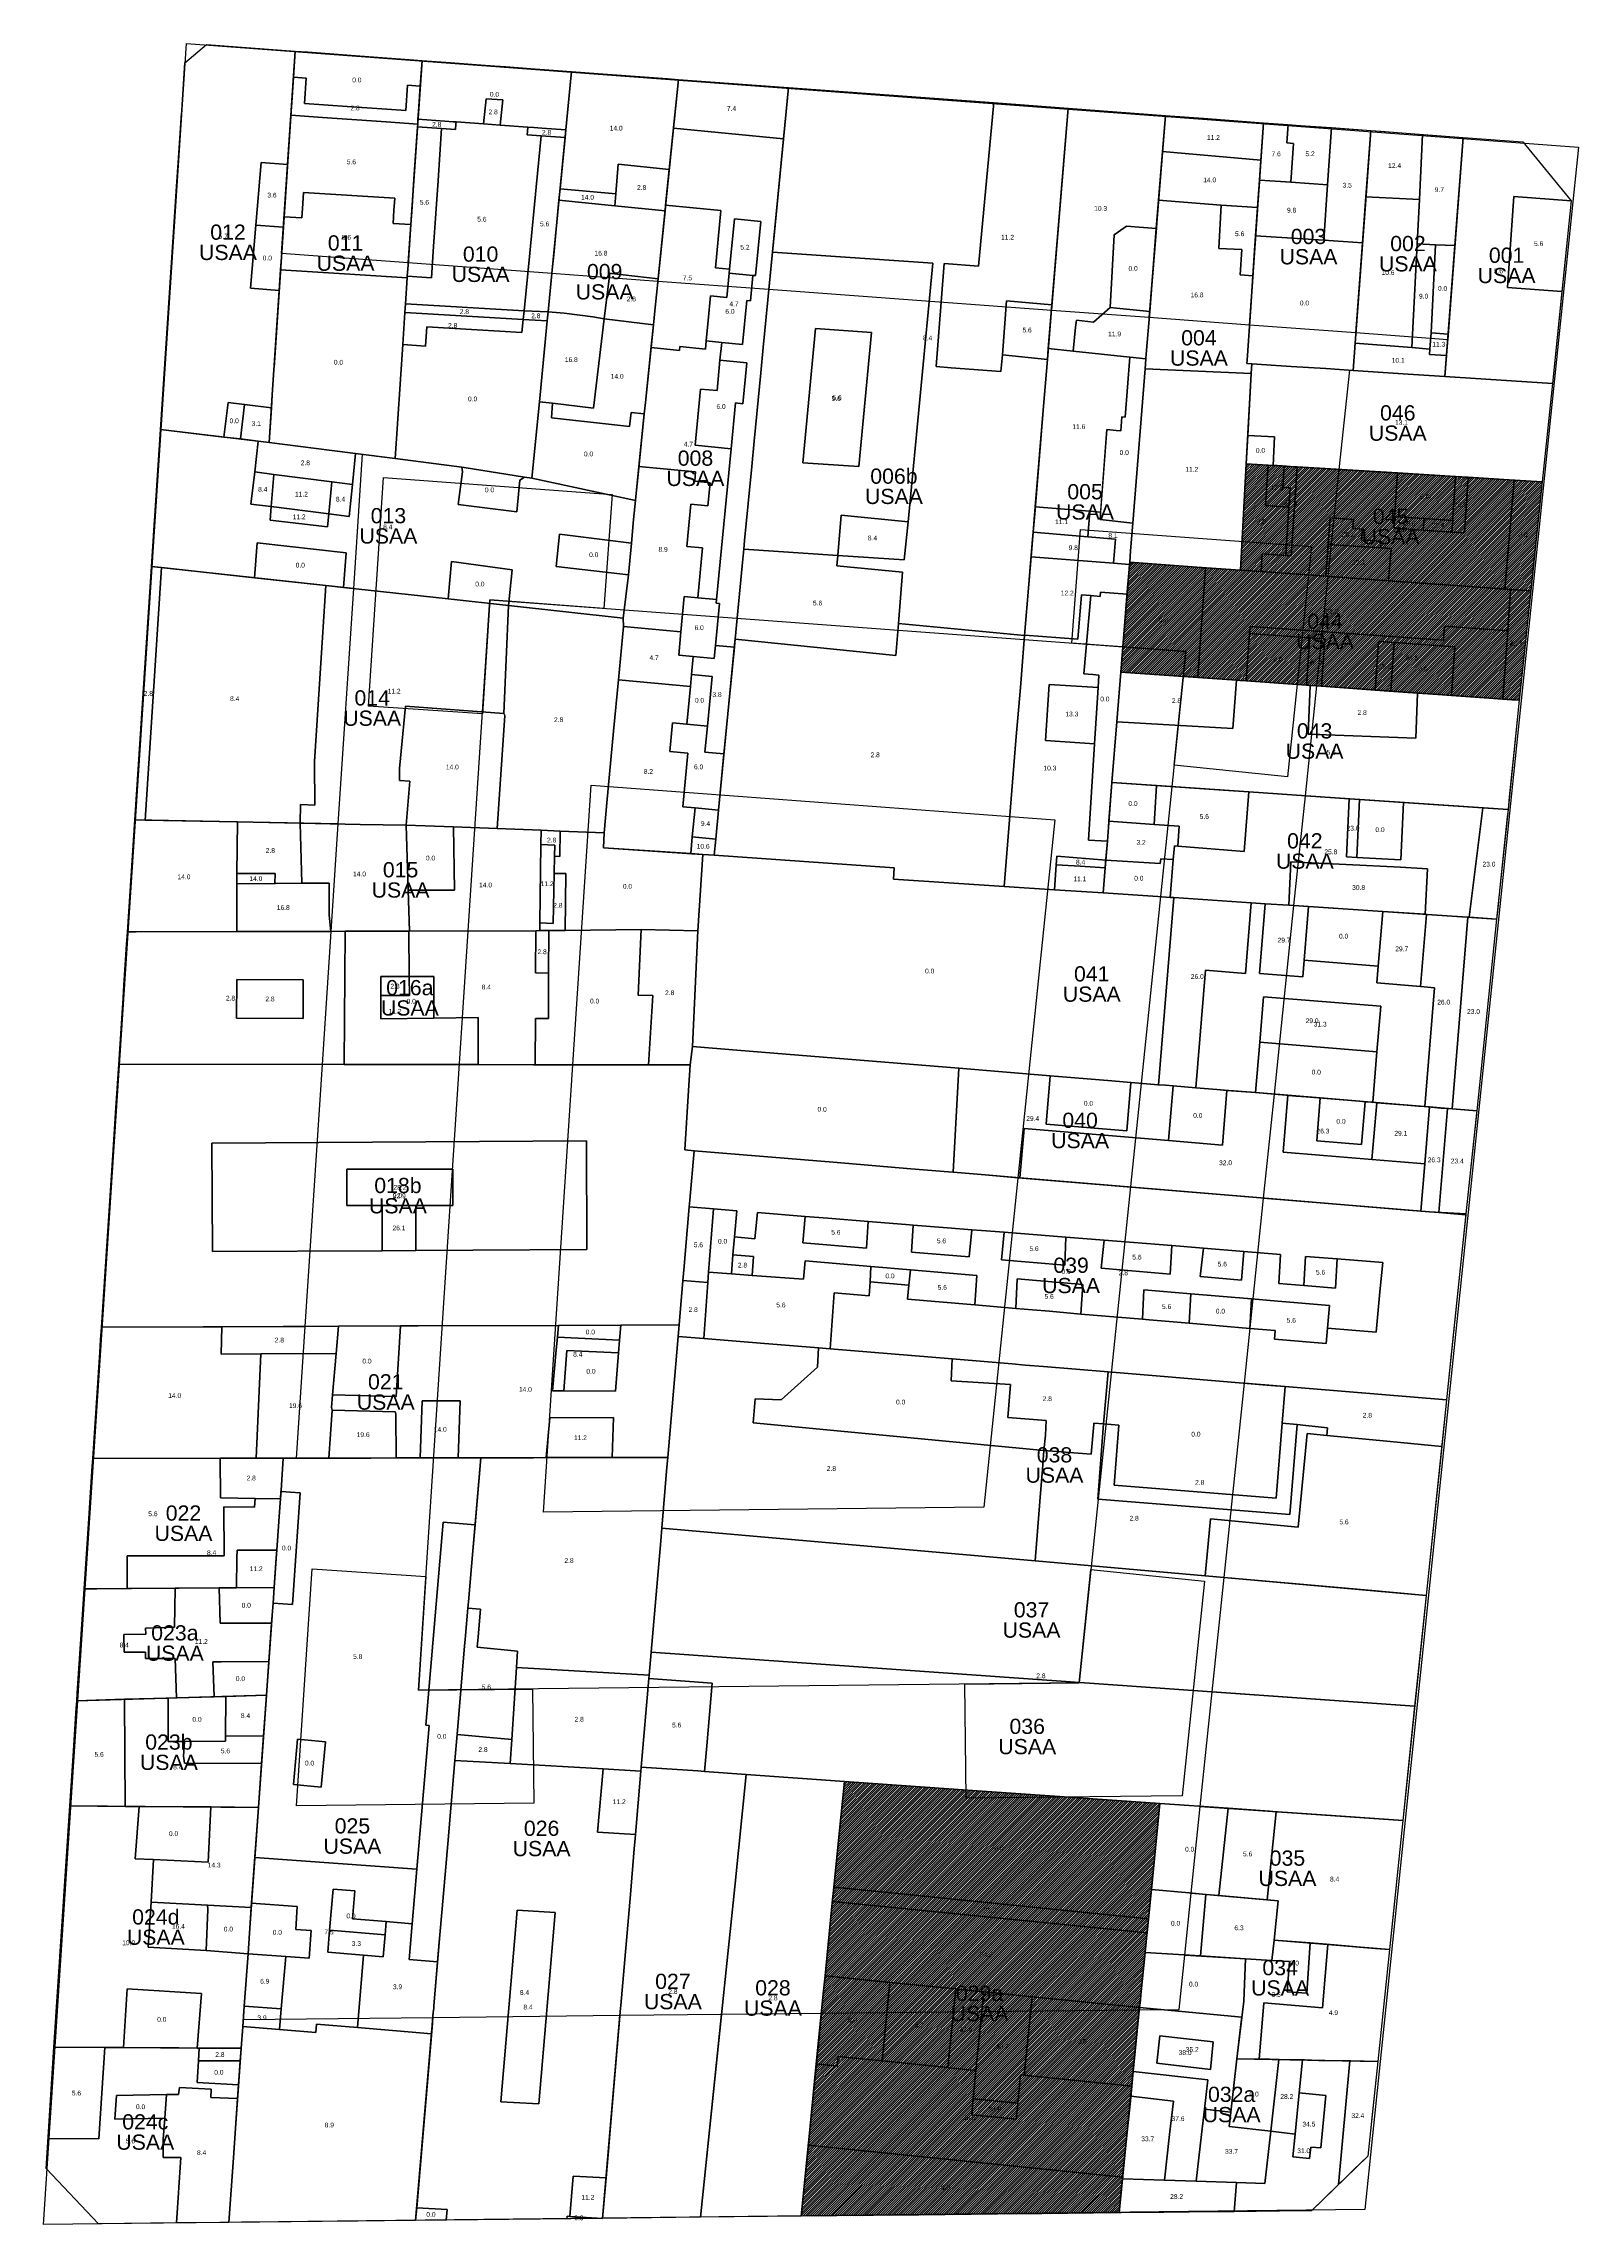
# Model space of a CAD drawing. Header units: metres. Extents: x 6369871 to 6369992, y 6169898 to 6170070.
import ezdxf
from ezdxf.enums import TextEntityAlignment as Align

# ---------------------------------------------------------------- set-up
doc = ezdxf.new("R2010")
doc.units = ezdxf.units.M
doc.linetypes.add('DASHED', pattern=[10, 5, -5])
for name, color, linetype, true_color in [('banda_minima', 1, 'Continuous', 0xe41a1c), ('Irregular', 1, 'Continuous', 0xe41a1c), ('ldf', 7, 'Continuous', 0x000000), ('lfi', 141, 'Continuous', 0x3579b1), ('lib', 2, 'Continuous', 0xffd306), ('manzanas', 250, 'Continuous', 0x404040), ('mdr_tejidoconsolidado', 9, 'Continuous', 0xc0c0c0), ('mdr_tejidoparairregular', 8, 'Continuous', 0x808080), ('parcelas', 252, 'Continuous', 0x606060), ('parcelas_etiquetas', 252, 'Continuous', 0x606060), ('tejido', 8, 'Continuous', 0x808080), ('Tronera SI', 141, 'Continuous', 0x3579b1)]:
    doc.layers.add(name, color=color, linetype=linetype, true_color=true_color)
doc.styles.add('ArialBold', font='Arial.ttf')

msp = doc.modelspace()

# ---------------------------------------------------------------- hatches: boundary and pattern name
at = {"layer": 'mdr_tejidoconsolidado'}
h = msp.add_hatch(dxfattribs=at)
h.set_pattern_fill('SOLID')
h.paths.add_polyline_path([(6369966.73, 6170028.63), (6369966.73, 6170028.63), (6369966.82, 6170030.03), (6369966.82, 6170030.03), (6369966.82, 6170030.03), (6369968.62, 6170029.9), (6369968.63, 6170029.9), (6369968.63, 6170029.9), (6369968.63, 6170029.9), (6369968.64, 6170029.9), (6369968.64, 6170029.91), (6369968.65, 6170029.91), (6369968.65, 6170029.91), (6369968.66, 6170029.91), (6369968.66, 6170029.92), (6369968.66, 6170029.92), (6369968.67, 6170029.92), (6369968.67, 6170029.93), (6369968.67, 6170029.93), (6369968.67, 6170029.94), (6369968.67, 6170029.94), (6369968.67, 6170029.95), (6369968.92, 6170033.67), (6369968.92, 6170033.68), (6369968.92, 6170033.68), (6369968.92, 6170033.69), (6369968.92, 6170033.69), (6369968.92, 6170033.7), (6369968.91, 6170033.7), (6369968.91, 6170033.7), (6369968.91, 6170033.71), (6369968.91, 6170033.71), (6369968.9, 6170033.72), (6369968.9, 6170033.72), (6369968.89, 6170033.72), (6369968.89, 6170033.72), (6369968.88, 6170033.72), (6369968.88, 6170033.72), (6369968.87, 6170033.73), (6369967.78, 6170033.79), (6369967.78, 6170033.79), (6369967.08, 6170033.84), (6369967.08, 6170033.84), (6369967.08, 6170033.84), (6369967.29, 6170037.03), (6369967.29, 6170037.03), (6369967.29, 6170037.03), (6369967.68, 6170037.01), (6369968.56, 6170036.95), (6369969.58, 6170036.89), (6369977.48, 6170036.41), (6369977.48, 6170036.41), (6369977.48, 6170036.41), (6369977.27, 6170033.25), (6369977.25, 6170033.01), (6369977.25, 6170033.01), (6369977.25, 6170033), (6369977.25, 6170033), (6369977.26, 6170032.99), (6369977.26, 6170032.99), (6369977.26, 6170032.98), (6369977.26, 6170032.98), (6369977.27, 6170032.97), (6369977.27, 6170032.97), (6369977.27, 6170032.97), (6369977.28, 6170032.96), (6369977.28, 6170032.96), (6369977.29, 6170032.96), (6369977.29, 6170032.96), (6369977.29, 6170032.96), (6369977.3, 6170032.96), (6369979.58, 6170032.81), (6369981.79, 6170032.66), (6369981.8, 6170032.66), (6369981.8, 6170032.66), (6369981.81, 6170032.66), (6369981.81, 6170032.66), (6369981.82, 6170032.66), (6369981.82, 6170032.67), (6369981.82, 6170032.67), (6369981.83, 6170032.67), (6369981.83, 6170032.68), (6369981.84, 6170032.68), (6369981.84, 6170032.68), (6369981.84, 6170032.69), (6369981.84, 6170032.69), (6369981.84, 6170032.7), (6369981.85, 6170032.7), (6369981.85, 6170032.71), (6369981.86, 6170032.95), (6369982.07, 6170036.13), (6369982.07, 6170036.13), (6369982.07, 6170036.13), (6369983.07, 6170036.07), (6369983.07, 6170036.07), (6369986.69, 6170035.85), (6369986.69, 6170035.85), (6369986.69, 6170035.85), (6369985.96, 6170027.26), (6369985.96, 6170027.25), (6369985.95, 6170027.25), (6369984.61, 6170027.35), (6369980.87, 6170027.62), (6369976.79, 6170027.91), (6369971.84, 6170028.27), (6369966.73, 6170028.63), (6369966.73, 6170028.63)])
h = msp.add_hatch(dxfattribs=at)
h.set_pattern_fill('SOLID')
h.paths.add_polyline_path([(6369961.74, 6170020.28), (6369961.74, 6170020.28), (6369962.35, 6170028.94), (6369962.35, 6170028.94), (6369962.35, 6170028.94), (6369965.1, 6170028.75), (6369966.73, 6170028.63), (6369971.84, 6170028.27), (6369976.79, 6170027.91), (6369980.87, 6170027.62), (6369984.61, 6170027.35), (6369985.96, 6170027.25), (6369986.41, 6170027.22), (6369986.41, 6170027.22), (6369986.42, 6170027.22), (6369987.68, 6170027.13), (6369987.99, 6170027.11), (6369987.99, 6170027.11), (6369987.99, 6170027.11), (6369987.96, 6170026.77), (6369987.58, 6170023.13), (6369987.09, 6170018.49), (6369987.09, 6170018.48), (6369987.09, 6170018.48), (6369986.49, 6170018.53), (6369985.8, 6170018.58), (6369981.75, 6170018.86), (6369981.75, 6170018.86), (6369981.75, 6170018.86), (6369982.02, 6170022.65), (6369982.02, 6170022.65), (6369982.02, 6170022.66), (6369982.02, 6170022.66), (6369982.02, 6170022.67), (6369982.01, 6170022.67), (6369982.01, 6170022.68), (6369982.01, 6170022.68), (6369982.01, 6170022.69), (6369982, 6170022.69), (6369982, 6170022.69), (6369982, 6170022.7), (6369981.99, 6170022.7), (6369981.99, 6170022.7), (6369981.98, 6170022.7), (6369981.98, 6170022.7), (6369981.97, 6170022.7), (6369977.28, 6170023.04), (6369977.27, 6170023.04), (6369977.27, 6170023.03), (6369977.27, 6170023.03), (6369977.26, 6170023.03), (6369977.26, 6170023.03), (6369977.25, 6170023.03), (6369977.25, 6170023.03), (6369977.24, 6170023.02), (6369977.24, 6170023.02), (6369977.24, 6170023.02), (6369977.23, 6170023.01), (6369977.23, 6170023.01), (6369977.23, 6170023), (6369977.23, 6170023), (6369977.23, 6170022.99), (6369977.23, 6170022.99), (6369976.96, 6170019.2), (6369976.96, 6170019.2), (6369976.96, 6170019.2), (6369975.73, 6170019.29), (6369971.5, 6170019.59), (6369970.59, 6170019.65), (6369970.31, 6170019.67), (6369970.31, 6170019.67), (6369970.31, 6170019.68), (6369970.57, 6170023.36), (6369970.57, 6170023.36), (6369970.57, 6170023.37), (6369970.57, 6170023.37), (6369970.57, 6170023.37), (6369970.57, 6170023.38), (6369970.57, 6170023.38), (6369970.56, 6170023.39), (6369970.56, 6170023.39), (6369970.56, 6170023.4), (6369970.55, 6170023.4), (6369970.55, 6170023.4), (6369970.54, 6170023.4), (6369970.54, 6170023.41), (6369970.54, 6170023.41), (6369970.53, 6170023.41), (6369970.53, 6170023.41), (6369965.87, 6170023.74), (6369965.87, 6170023.74), (6369965.86, 6170023.74), (6369965.86, 6170023.74), (6369965.85, 6170023.74), (6369965.85, 6170023.73), (6369965.84, 6170023.73), (6369965.84, 6170023.73), (6369965.83, 6170023.73), (6369965.83, 6170023.72), (6369965.83, 6170023.72), (6369965.82, 6170023.72), (6369965.82, 6170023.71), (6369965.82, 6170023.71), (6369965.82, 6170023.7), (6369965.82, 6170023.7), (6369965.82, 6170023.69), (6369965.55, 6170020.01), (6369965.55, 6170020.01), (6369965.55, 6170020.01), (6369965.05, 6170020.05), (6369965.05, 6170020.05), (6369964.78, 6170020.07), (6369961.74, 6170020.28), (6369961.74, 6170020.28)])
h = msp.add_hatch(dxfattribs=at)
h.set_pattern_fill('SOLID')
h.paths.add_polyline_path([(6369931.02, 6169904.53), (6369931.02, 6169904.53), (6369931.04, 6169904.68), (6369931.66, 6169910.95), (6369931.66, 6169910.95), (6369931.66, 6169910.95), (6369933.25, 6169910.79), (6369933.26, 6169910.79), (6369933.26, 6169910.79), (6369933.27, 6169910.79), (6369933.27, 6169910.79), (6369933.28, 6169910.79), (6369933.28, 6169910.79), (6369933.28, 6169910.8), (6369933.29, 6169910.8), (6369933.29, 6169910.8), (6369933.3, 6169910.81), (6369933.3, 6169910.81), (6369933.3, 6169910.81), (6369933.3, 6169910.82), (6369933.3, 6169910.82), (6369933.31, 6169910.83), (6369933.31, 6169910.83), (6369933.38, 6169911.53), (6369933.38, 6169911.53), (6369933.38, 6169911.53), (6369936.81, 6169911.18), (6369936.81, 6169911.18), (6369936.82, 6169911.18), (6369936.82, 6169911.18), (6369936.83, 6169911.18), (6369936.83, 6169911.19), (6369936.84, 6169911.19), (6369936.84, 6169911.19), (6369936.85, 6169911.19), (6369936.85, 6169911.2), (6369936.85, 6169911.2), (6369936.86, 6169911.2), (6369936.86, 6169911.21), (6369936.86, 6169911.21), (6369936.86, 6169911.22), (6369936.86, 6169911.22), (6369936.86, 6169911.23), (6369937.47, 6169917.33), (6369937.47, 6169917.33), (6369937.47, 6169917.34), (6369937.47, 6169917.34), (6369937.47, 6169917.35), (6369937.47, 6169917.35), (6369937.46, 6169917.36), (6369937.46, 6169917.36), (6369937.46, 6169917.37), (6369937.45, 6169917.37), (6369937.45, 6169917.37), (6369937.45, 6169917.38), (6369937.44, 6169917.38), (6369937.44, 6169917.38), (6369937.43, 6169917.38), (6369937.43, 6169917.38), (6369937.42, 6169917.38), (6369932.35, 6169917.89), (6369932.35, 6169917.89), (6369932.35, 6169917.9), (6369932.92, 6169923.64), (6369932.93, 6169923.75), (6369933.05, 6169924.88), (6369933.05, 6169924.88), (6369933.05, 6169924.88), (6369936.25, 6169924.56), (6369939.12, 6169924.27), (6369942.22, 6169923.96), (6369945.1, 6169923.67), (6369948.73, 6169923.3), (6369951.59, 6169923.02), (6369952.08, 6169922.97), (6369954.96, 6169922.68), (6369957.84, 6169922.39), (6369957.85, 6169922.39), (6369957.85, 6169922.39), (6369957.74, 6169921.28), (6369957.72, 6169921.14), (6369957.58, 6169919.73), (6369957.25, 6169916.39), (6369957.25, 6169916.39), (6369957.21, 6169915.98), (6369957.17, 6169915.56), (6369957.17, 6169915.56), (6369957.15, 6169915.4), (6369957.15, 6169915.4), (6369957.15, 6169915.4), (6369948.72, 6169916.25), (6369948.72, 6169916.25), (6369948.71, 6169916.25), (6369948.71, 6169916.25), (6369948.7, 6169916.25), (6369948.7, 6169916.25), (6369948.69, 6169916.24), (6369948.69, 6169916.24), (6369948.68, 6169916.24), (6369948.68, 6169916.23), (6369948.68, 6169916.23), (6369948.68, 6169916.23), (6369948.67, 6169916.22), (6369948.67, 6169916.22), (6369948.67, 6169916.21), (6369948.67, 6169916.21), (6369948.67, 6169916.2), (6369948.06, 6169910.1), (6369948.06, 6169910.1), (6369948.06, 6169910.09), (6369948.06, 6169910.09), (6369948.06, 6169910.08), (6369948.06, 6169910.08), (6369948.07, 6169910.07), (6369948.07, 6169910.07), (6369948.07, 6169910.07), (6369948.07, 6169910.06), (6369948.08, 6169910.06), (6369948.08, 6169910.06), (6369948.09, 6169910.05), (6369948.09, 6169910.05), (6369948.1, 6169910.05), (6369948.1, 6169910.05), (6369948.11, 6169910.05), (6369956.53, 6169909.2), (6369956.53, 6169909.2), (6369956.53, 6169909.2), (6369956.46, 6169908.41), (6369956.22, 6169906.07), (6369955.92, 6169903.04), (6369955.84, 6169902.18), (6369955.84, 6169902.18), (6369955.82, 6169902.04), (6369955.82, 6169902.03), (6369955.82, 6169902.03), (6369931.02, 6169904.53), (6369931.02, 6169904.53)])
at = {"layer": 'mdr_tejidoparairregular'}
h = msp.add_hatch(dxfattribs=at)
h.set_pattern_fill('SOLID')
h.paths.add_polyline_path([(6369965.1, 6170028.75), (6369965.1, 6170028.75), (6369965.56, 6170037.14), (6369965.56, 6170037.14), (6369965.56, 6170037.14), (6369967.29, 6170037.03), (6369967.29, 6170037.03), (6369967.29, 6170037.03), (6369967.08, 6170033.89), (6369967.08, 6170033.88), (6369967.08, 6170033.88), (6369967.08, 6170033.87), (6369967.08, 6170033.87), (6369967.09, 6170033.86), (6369967.09, 6170033.86), (6369967.09, 6170033.86), (6369967.09, 6170033.85), (6369967.1, 6170033.85), (6369967.1, 6170033.84), (6369967.1, 6170033.84), (6369967.11, 6170033.84), (6369967.11, 6170033.84), (6369967.12, 6170033.84), (6369967.12, 6170033.83), (6369967.13, 6170033.83), (6369967.78, 6170033.79), (6369968.92, 6170033.72), (6369968.92, 6170033.72), (6369968.92, 6170033.72), (6369968.67, 6170029.9), (6369968.67, 6170029.9), (6369968.67, 6170029.9), (6369966.87, 6170030.02), (6369966.87, 6170030.03), (6369966.86, 6170030.02), (6369966.86, 6170030.02), (6369966.85, 6170030.02), (6369966.85, 6170030.02), (6369966.84, 6170030.02), (6369966.84, 6170030.02), (6369966.84, 6170030.01), (6369966.83, 6170030.01), (6369966.83, 6170030.01), (6369966.83, 6170030), (6369966.82, 6170030), (6369966.82, 6170029.99), (6369966.82, 6170029.99), (6369966.82, 6170029.98), (6369966.82, 6170029.98), (6369966.73, 6170028.63), (6369966.73, 6170028.63), (6369966.73, 6170028.63), (6369965.1, 6170028.75), (6369965.1, 6170028.75)])
h = msp.add_hatch(dxfattribs=at)
h.set_pattern_fill('SOLID')
h.paths.add_polyline_path([(6369977.25, 6170032.96), (6369977.25, 6170032.96), (6369977.27, 6170033.25), (6369977.48, 6170036.41), (6369977.48, 6170036.41), (6369977.48, 6170036.41), (6369982.07, 6170036.13), (6369982.07, 6170036.13), (6369982.07, 6170036.13), (6369981.86, 6170032.95), (6369981.84, 6170032.66), (6369981.84, 6170032.66), (6369981.84, 6170032.66), (6369979.58, 6170032.81), (6369977.25, 6170032.96), (6369977.25, 6170032.96)])
h = msp.add_hatch(dxfattribs=at)
h.set_pattern_fill('SOLID')
h.paths.add_polyline_path([(6369985.96, 6170027.25), (6369985.96, 6170027.26), (6369986.69, 6170035.85), (6369986.69, 6170035.85), (6369986.7, 6170035.85), (6369988.89, 6170035.72), (6369988.89, 6170035.72), (6369988.89, 6170035.71), (6369988.78, 6170034.72), (6369988.37, 6170030.74), (6369988.3, 6170030.1), (6369987.99, 6170027.11), (6369987.99, 6170027.11), (6369987.99, 6170027.11), (6369987.68, 6170027.13), (6369987.68, 6170027.13), (6369986.41, 6170027.22), (6369985.96, 6170027.25), (6369985.96, 6170027.25)])
h = msp.add_hatch(dxfattribs=at)
h.set_pattern_fill('SOLID')
h.paths.add_polyline_path([(6369955.67, 6170020.71), (6369955.67, 6170020.71), (6369956.16, 6170026.84), (6369956.35, 6170029.19), (6369956.37, 6170029.37), (6369956.37, 6170029.37), (6369956.37, 6170029.37), (6369962.35, 6170028.94), (6369962.35, 6170028.94), (6369962.35, 6170028.94), (6369961.74, 6170020.28), (6369961.74, 6170020.28), (6369961.74, 6170020.28), (6369955.67, 6170020.71), (6369955.67, 6170020.71)])
h = msp.add_hatch(dxfattribs=at)
h.set_pattern_fill('SOLID')
h.paths.add_polyline_path([(6369965.55, 6170020.01), (6369965.55, 6170020.01), (6369965.82, 6170023.74), (6369965.82, 6170023.74), (6369965.82, 6170023.74), (6369970.57, 6170023.41), (6369970.58, 6170023.41), (6369970.58, 6170023.4), (6369970.31, 6170019.67), (6369970.31, 6170019.67), (6369970.31, 6170019.67), (6369965.55, 6170020.01), (6369965.55, 6170020.01)])
h = msp.add_hatch(dxfattribs=at)
h.set_pattern_fill('SOLID')
h.paths.add_polyline_path([(6369976.96, 6170019.2), (6369976.96, 6170019.2), (6369977.23, 6170023.04), (6369977.23, 6170023.04), (6369977.23, 6170023.04), (6369982.02, 6170022.7), (6369982.02, 6170022.7), (6369982.02, 6170022.7), (6369981.75, 6170018.86), (6369981.75, 6170018.86), (6369981.75, 6170018.86), (6369980.67, 6170018.94), (6369980.27, 6170018.97), (6369979.06, 6170019.05), (6369976.96, 6170019.2), (6369976.96, 6170019.2)])
h = msp.add_hatch(dxfattribs=at)
h.set_pattern_fill('SOLID')
h.paths.add_polyline_path([(6369933.05, 6169924.88), (6369933.05, 6169924.88), (6369933.44, 6169928.82), (6369933.88, 6169933.23), (6369933.88, 6169933.23), (6369933.88, 6169933.23), (6369943.98, 6169932.52), (6369950.07, 6169932.1), (6369958.75, 6169931.49), (6369958.75, 6169931.49), (6369958.75, 6169931.48), (6369958.24, 6169926.33), (6369958.08, 6169924.7), (6369958.03, 6169924.2), (6369957.85, 6169922.39), (6369957.85, 6169922.39), (6369957.84, 6169922.39), (6369954.96, 6169922.68), (6369952.08, 6169922.97), (6369951.59, 6169923.02), (6369948.73, 6169923.3), (6369945.1, 6169923.67), (6369942.22, 6169923.96), (6369939.12, 6169924.27), (6369936.25, 6169924.56), (6369933.05, 6169924.88), (6369933.05, 6169924.88)])
h = msp.add_hatch(dxfattribs=at)
h.set_pattern_fill('SOLID')
h.paths.add_polyline_path([(6369931.66, 6169910.95), (6369931.66, 6169910.95), (6369932.23, 6169916.71), (6369932.35, 6169917.89), (6369932.35, 6169917.89), (6369932.35, 6169917.89), (6369937.47, 6169917.38), (6369937.47, 6169917.38), (6369937.47, 6169917.38), (6369936.86, 6169911.18), (6369936.86, 6169911.18), (6369936.86, 6169911.18), (6369933.43, 6169911.52), (6369933.42, 6169911.52), (6369933.42, 6169911.52), (6369933.41, 6169911.52), (6369933.41, 6169911.52), (6369933.4, 6169911.52), (6369933.4, 6169911.52), (6369933.39, 6169911.52), (6369933.39, 6169911.51), (6369933.39, 6169911.51), (6369933.38, 6169911.51), (6369933.38, 6169911.5), (6369933.38, 6169911.5), (6369933.37, 6169911.49), (6369933.37, 6169911.49), (6369933.37, 6169911.48), (6369933.37, 6169911.48), (6369933.3, 6169910.78), (6369933.3, 6169910.78), (6369933.3, 6169910.78), (6369931.66, 6169910.95), (6369931.66, 6169910.95)])
h = msp.add_hatch(dxfattribs=at)
h.set_pattern_fill('SOLID')
h.paths.add_polyline_path([(6369948.06, 6169910.05), (6369948.06, 6169910.05), (6369948.67, 6169916.25), (6369948.67, 6169916.25), (6369948.67, 6169916.25), (6369957.15, 6169915.4), (6369957.15, 6169915.4), (6369957.15, 6169915.4), (6369957.13, 6169915.17), (6369957.13, 6169915.17), (6369956.65, 6169910.36), (6369956.53, 6169909.2), (6369956.53, 6169909.2), (6369956.53, 6169909.2), (6369948.06, 6169910.05), (6369948.06, 6169910.05)])
h = msp.add_hatch(dxfattribs=at)
h.set_pattern_fill('SOLID')
h.paths.add_polyline_path([(6369930.47, 6169898.93), (6369930.47, 6169898.93), (6369931.01, 6169904.38), (6369931.02, 6169904.53), (6369931.02, 6169904.53), (6369931.02, 6169904.53), (6369955.82, 6169902.03), (6369955.82, 6169902.03), (6369955.82, 6169902.03), (6369955.81, 6169901.88), (6369955.76, 6169901.39), (6369955.76, 6169901.39), (6369955.54, 6169899.2), (6369955.54, 6169899.2), (6369955.54, 6169899.2), (6369949.45, 6169899.13), (6369945.95, 6169899.1), (6369939.72, 6169899.03), (6369936.15, 6169898.99), (6369930.47, 6169898.93), (6369930.47, 6169898.93)])

# ---------------------------------------------------------------- linework, layer by layer
at = {"layer": 'banda_minima', "color": 1, "linetype": 'DASHED', "ltscale": 5}
for points in [[(6369879.96, 6170039.84), (6369881.86, 6170068.74), (6369883.58, 6170070.2), (6369890.57, 6170069.68), (6369888.51, 6170038.82), (6369879.96, 6170039.84)], [(6369889.5, 6170053.72), (6369890.57, 6170069.68), (6369900.57, 6170068.94), (6369899.49, 6170052.98), (6369889.5, 6170053.72)], [(6369899.49, 6170052.98), (6369900.57, 6170068.94), (6369912.36, 6170068.07), (6369910.81, 6170052.14), (6369899.49, 6170052.98)], [(6369910.81, 6170052.14), (6369912.36, 6170068.07), (6369920.79, 6170067.45), (6369919.16, 6170051.52), (6369910.81, 6170052.14)], [(6369919.16, 6170051.52), (6369920.79, 6170067.45), (6369929.46, 6170066.81), (6369927.92, 6170050.88), (6369919.16, 6170051.52)], [(6369927.92, 6170050.88), (6369929.46, 6170066.81), (6369951.51, 6170065.17), (6369950.2, 6170049.23), (6369927.92, 6170050.88)], [(6369951.51, 6170065.17), (6369959.19, 6170064.61), (6369957.91, 6170048.66), (6369950.2, 6170049.23), (6369951.51, 6170065.17)], [(6369966.92, 6170064.03), (6369965.81, 6170048.07), (6369957.91, 6170048.66), (6369959.19, 6170064.61), (6369966.92, 6170064.03)], [(6369966.92, 6170064.03), (6369975.39, 6170063.41), (6369974.21, 6170047.45), (6369965.81, 6170048.07), (6369966.92, 6170064.03)], [(6369982.66, 6170062.87), (6369981.45, 6170046.91), (6369974.21, 6170047.45), (6369975.39, 6170063.41), (6369982.66, 6170062.87)], [(6369991.19, 6170057.86), (6369989.7, 6170043.47), (6369981.23, 6170044.02), (6369982.66, 6170062.87), (6369987.36, 6170062.52), (6369991.19, 6170057.86)], [(6369973.72, 6170044.51), (6369989.7, 6170043.47), (6369988.89, 6170035.72), (6369972.9, 6170036.69), (6369973.72, 6170044.51)], [(6369879.25, 6170029.04), (6369879.96, 6170039.84), (6369888.51, 6170038.82), (6369895.86, 6170037.88), (6369895.16, 6170027.29), (6369879.25, 6170029.04)], [(6369972.9, 6170036.69), (6369988.89, 6170035.72), (6369987.99, 6170027.11), (6369972.02, 6170028.25), (6369972.9, 6170036.69)], [(6369893.94, 6170008.74), (6369877.93, 6170009.05), (6369879.25, 6170029.04), (6369895.17, 6170027.29), (6369893.94, 6170008.74)], [(6369972.02, 6170028.25), (6369987.99, 6170027.11), (6369987.09, 6170018.48), (6369971.13, 6170019.62), (6369972.02, 6170028.25)], [(6369987.09, 6170018.48), (6369986.2, 6170009.88), (6369970.23, 6170010.96), (6369971.13, 6170019.62), (6369987.09, 6170018.48)], [(6369970.22, 6170010.96), (6369986.2, 6170009.88), (6369985.3, 6170001.23), (6369969.32, 6170002.29), (6369970.22, 6170010.96)], [(6369893.94, 6170008.74), (6369893.39, 6170000.26), (6369877.35, 6170000.23), (6369877.93, 6170009.05), (6369893.94, 6170008.74)], [(6369969.32, 6170002.29), (6369985.3, 6170001.23), (6369983.73, 6169986.1), (6369967.78, 6169987.41), (6369969.32, 6170002.29)], [(6369876.66, 6169989.79), (6369877.35, 6170000.23), (6369893.38, 6170000.26), (6369892.69, 6169989.77), (6369876.66, 6169989.79)], [(6369891.33, 6169969.11), (6369875.29, 6169969.04), (6369876.66, 6169989.79), (6369892.69, 6169989.77), (6369891.33, 6169969.11)], [(6369967.78, 6169987.41), (6369983.73, 6169986.1), (6369982.88, 6169977.99), (6369980, 6169978.14), (6369966.92, 6169979.23), (6369967.78, 6169987.41)], [(6369966.92, 6169979.23), (6369980, 6169978.14), (6369982.88, 6169977.99), (6369981.36, 6169963.32), (6369965.41, 6169964.64), (6369966.92, 6169979.23)], [(6369874.61, 6169958.69), (6369875.29, 6169969.04), (6369891.33, 6169969.11), (6369890.65, 6169958.72), (6369874.61, 6169958.69)], [(6369979.75, 6169947.9), (6369963.81, 6169949.3), (6369965.41, 6169964.64), (6369981.36, 6169963.32), (6369979.75, 6169947.9)], [(6369873.93, 6169948.4), (6369874.61, 6169958.69), (6369889.63, 6169958.72), (6369888.91, 6169948.53), (6369873.93, 6169948.4)], [(6369873.35, 6169939.59), (6369873.93, 6169948.4), (6369888.91, 6169948.53), (6369888.3, 6169940.02), (6369873.35, 6169939.59)], [(6369962.87, 6169940.29), (6369963.81, 6169949.3), (6369979.75, 6169947.9), (6369978.84, 6169939.15), (6369962.87, 6169940.29)], [(6369872.81, 6169931.3), (6369873.35, 6169939.59), (6369888.3, 6169940.02), (6369887.67, 6169931.18), (6369872.81, 6169931.3)], [(6369978.84, 6169939.15), (6369977.9, 6169930.14), (6369961.93, 6169931.26), (6369962.87, 6169940.29), (6369978.84, 6169939.15)], [(6369871.55, 6169912.26), (6369872.81, 6169931.3), (6369887.67, 6169931.18), (6369886.32, 6169912.18), (6369871.55, 6169912.26)], [(6369968.09, 6169923.81), (6369961.22, 6169924.42), (6369961.93, 6169931.26), (6369977.9, 6169930.14), (6369976.85, 6169919.97), (6369967.76, 6169920.72), (6369968.09, 6169923.81)], [(6369961.22, 6169924.42), (6369968.09, 6169923.81), (6369967.76, 6169920.72), (6369976.85, 6169919.97), (6369975.93, 6169911.15), (6369964.83, 6169911.36), (6369965.36, 6169915.89), (6369965.49, 6169919.24), (6369960.72, 6169919.53), (6369961.22, 6169924.42)], [(6369955.54, 6169899.2), (6369957.13, 6169915.22), (6369960.27, 6169915.25), (6369960.72, 6169919.53), (6369965.49, 6169919.24), (6369965.36, 6169915.89), (6369964.83, 6169911.36), (6369975.93, 6169911.15), (6369975.15, 6169903.68), (6369970.7, 6169899.36), (6369955.54, 6169899.2)], [(6369955.54, 6169899.2), (6369930.47, 6169898.93), (6369932.06, 6169914.95), (6369957.13, 6169915.22), (6369955.54, 6169899.2)], [(6369885.34, 6169898.45), (6369886.48, 6169914.46), (6369901.43, 6169914.62), (6369900.06, 6169898.61), (6369885.34, 6169898.45)], [(6369914.81, 6169898.76), (6369900.06, 6169898.61), (6369901.43, 6169914.62), (6369916.18, 6169914.78), (6369914.81, 6169898.76)], [(6369914.81, 6169898.76), (6369916.18, 6169914.78), (6369924.19, 6169914.86), (6369922.54, 6169898.85), (6369914.81, 6169898.76)], [(6369924.19, 6169914.86), (6369932.06, 6169914.95), (6369930.47, 6169898.93), (6369922.54, 6169898.85), (6369924.19, 6169914.86)], [(6369870.92, 6169902.71), (6369871.55, 6169912.26), (6369886.32, 6169912.18), (6369885.34, 6169898.45), (6369875.06, 6169898.34), (6369870.92, 6169902.71)]]:
    msp.add_lwpolyline(points, dxfattribs=at)
at = {"layer": 'Irregular'}
msp.add_lwpolyline([(6369960.8, 6170022.32), (6369951.82, 6170022.98), (6369952.49, 6170031.96), (6369970.71, 6170030.6), (6369968.82, 6170012.44), (6369959.87, 6170013.36), (6369960.8, 6170022.32)], dxfattribs=at)
at = {"layer": 'ldf'}
for points in [[(6369965.56, 6170037.14), (6369965.95, 6170044.24), (6369965.99, 6170045.02)], [(6369973.99, 6170044.49), (6369971.83, 6170044.64), (6369969.09, 6170044.81), (6369967.93, 6170044.89), (6369965.99, 6170045.02), (6369965.6, 6170045.04)], [(6369981.23, 6170044.02), (6369978.34, 6170044.21), (6369973.99, 6170044.49)], [(6369898.44, 6170037.55), (6369895.32, 6170037.95), (6369893.45, 6170038.19), (6369888.51, 6170038.82)], [(6369909.24, 6170036), (6369908.66, 6170036.09), (6369903.9, 6170036.84), (6369903.71, 6170036.87), (6369898.44, 6170037.55)], [(6369917.39, 6170034.24), (6369909.24, 6170036)], [(6369965.1, 6170028.75), (6369965.56, 6170037.14)], [(6369917.39, 6170034.24), (6369917.25, 6170032.75), (6369917.08, 6170030.88), (6369916.84, 6170028.37), (6369916.44, 6170024.95)], [(6369955.67, 6170020.71), (6369956.2, 6170027.34), (6369956.37, 6170029.37)], [(6369916.44, 6170024.95), (6369916.46, 6170024.3), (6369916.06, 6170020.09), (6369915.68, 6170016.06), (6369915.15, 6170010.4), (6369914.93, 6170008.04)], [(6369954.97, 6170011.99), (6369955.36, 6170016.79), (6369955.67, 6170020.71)], [(6369954.28, 6170003.29), (6369954.44, 6170005.27), (6369954.47, 6170005.68), (6369954.61, 6170007.37), (6369954.69, 6170008.47), (6369954.97, 6170011.99)], [(6369923.61, 6170006.26), (6369922.71, 6170006.32), (6369921.84, 6170006.38), (6369914.88, 6170006.86)], [(6369954.28, 6170003.29), (6369950.45, 6170003.54), (6369946.46, 6170003.81)], [(6369922.31, 6170000.29), (6369921.9, 6169991.19), (6369921.71, 6169989.73)], [(6369921.3, 6169983.02), (6369921.59, 6169987.7), (6369921.71, 6169989.73), (6369921.9, 6169991.19)], [(6369920.77, 6169968.32), (6369920.84, 6169969.23), (6369921.14, 6169972.72), (6369921.24, 6169973.82), (6369921.35, 6169975.13), (6369921.64, 6169978.53), (6369921.68, 6169979.06), (6369922.02, 6169982.96)], [(6369920.84, 6169969.23), (6369920.77, 6169968.32), (6369920.11, 6169960.61), (6369919.95, 6169958.77)], [(6369919.47, 6169953.19), (6369919.88, 6169958.01), (6369919.95, 6169958.77), (6369920.11, 6169960.61), (6369920.77, 6169968.32)], [(6369889.63, 6169958.72), (6369889.45, 6169956.17), (6369889.4, 6169955.52), (6369889.36, 6169954.85), (6369889.11, 6169951.47), (6369889.07, 6169950.87), (6369888.91, 6169948.53)], [(6369889.63, 6169958.72), (6369892.97, 6169958.73), (6369893.23, 6169958.73), (6369896.53, 6169958.73), (6369898.53, 6169958.74), (6369899.39, 6169958.74), (6369900.42, 6169958.74), (6369900.81, 6169958.74), (6369902.33, 6169958.74), (6369903.42, 6169958.74), (6369905.2, 6169958.75)], [(6369905.2, 6169958.75), (6369909.35, 6169958.75), (6369910.36, 6169958.76), (6369914.44, 6169958.76), (6369915.55, 6169958.77), (6369919.95, 6169958.77)], [(6369918.64, 6169943.43), (6369919.39, 6169952.2), (6369919.47, 6169953.19)], [(6369888.91, 6169948.53), (6369888.82, 6169947.29), (6369888.7, 6169945.71), (6369888.49, 6169942.68), (6369888.3, 6169940.02)], [(6369917.86, 6169934.36), (6369918.46, 6169941.34), (6369918.48, 6169941.61), (6369918.64, 6169943.43)], [(6369888.3, 6169940.02), (6369888.07, 6169936.81), (6369887.92, 6169934.65), (6369887.67, 6169931.18)], [(6369917.86, 6169934.36), (6369922.31, 6169934.05), (6369922.85, 6169934.01), (6369926.14, 6169933.78)], [(6369926.14, 6169933.78), (6369933.88, 6169933.23)], [(6369933.88, 6169933.23), (6369943.98, 6169932.52), (6369950.07, 6169932.1), (6369958.75, 6169931.49)], [(6369887.67, 6169931.18), (6369887.39, 6169927.28), (6369887.13, 6169923.67), (6369887.11, 6169923.27), (6369886.85, 6169919.64), (6369886.55, 6169915.49), (6369886.44, 6169913.88), (6369886.32, 6169912.18)]]:
    msp.add_lwpolyline(points, dxfattribs=at)
at = {"layer": 'lfi'}
msp.add_lwpolyline([(6369905.92, 6170026.4), (6369960.8, 6170022.32), (6369952.38, 6169941), (6369900.29, 6169940.41), (6369905.92, 6170026.4)], dxfattribs=at)
at = {"layer": 'lib'}
msp.add_lwpolyline([(6369913.9, 6170011.78), (6369950.48, 6170009.05), (6369944.87, 6169954.84), (6369910.14, 6169954.45), (6369913.9, 6170011.78)], dxfattribs=at)
at = {"layer": 'manzanas'}
msp.add_lwpolyline([(6369882, 6170070.27), (6369991.75, 6170062.1), (6369974.92, 6169899.46), (6369870.73, 6169898.29), (6369882, 6170070.27)], dxfattribs=at)
at = {"layer": 'parcelas'}
for points in [[(6369881.22, 6170058.99), (6369881.62, 6170065.02), (6369881.86, 6170068.74), (6369883.58, 6170070.2), (6369890.57, 6170069.68), (6369890.43, 6170067.61), (6369890.3, 6170065.61), (6369890.23, 6170064.62), (6369890.21, 6170064.25), (6369889.97, 6170060.73), (6369889.94, 6170060.27), (6369889.77, 6170057.76), (6369889.7, 6170056.61), (6369889.48, 6170053.42), (6369889.42, 6170052.42), (6369889.31, 6170050.8), (6369888.76, 6170042.58), (6369888.67, 6170041.29), (6369888.51, 6170038.82), (6369887.66, 6170038.92), (6369884.56, 6170039.29), (6369879.96, 6170039.84), (6369881.22, 6170058.99)], [(6369890.23, 6170064.62), (6369890.3, 6170065.61), (6369890.43, 6170067.61), (6369890.57, 6170069.68), (6369891.57, 6170069.61), (6369895.32, 6170069.33), (6369899.57, 6170069.02), (6369900.57, 6170068.94), (6369900.43, 6170066.91), (6369900.3, 6170064.92), (6369900.25, 6170064.31), (6369900.23, 6170063.92), (6369900.21, 6170063.71), (6369899.93, 6170059.59), (6369899.76, 6170056.99), (6369899.69, 6170055.99), (6369899.58, 6170054.4), (6369899.47, 6170052.79), (6369899.41, 6170051.93), (6369899.41, 6170051.79), (6369899.27, 6170049.75), (6369899.22, 6170049.05), (6369899.05, 6170046.53), (6369898.44, 6170037.55), (6369895.32, 6170037.95), (6369893.45, 6170038.19), (6369888.51, 6170038.82), (6369888.67, 6170041.29), (6369888.76, 6170042.58), (6369889.31, 6170050.8), (6369889.42, 6170052.42), (6369889.48, 6170053.42), (6369889.7, 6170056.61), (6369889.77, 6170057.76), (6369889.94, 6170060.27), (6369889.97, 6170060.73), (6369890.21, 6170064.25), (6369890.23, 6170064.62)], [(6369899.69, 6170055.99), (6369899.76, 6170056.99), (6369899.93, 6170059.59), (6369900.21, 6170063.71), (6369900.23, 6170063.92), (6369900.25, 6170064.31), (6369900.3, 6170064.92), (6369900.43, 6170066.91), (6369900.57, 6170068.94), (6369902.82, 6170068.78), (6369905.88, 6170068.55), (6369907.19, 6170068.45), (6369910.47, 6170068.21), (6369912.36, 6170068.07), (6369911.91, 6170063.46), (6369911.85, 6170062.86), (6369911.46, 6170058.81), (6369911.37, 6170057.92), (6369910.95, 6170053.6), (6369910.86, 6170052.68), (6369910.52, 6170049.11), (6369910.45, 6170048.4), (6369909.83, 6170042.02), (6369909.24, 6170036), (6369908.66, 6170036.09), (6369903.9, 6170036.84), (6369903.71, 6170036.87), (6369898.44, 6170037.55), (6369899.05, 6170046.53), (6369899.22, 6170049.05), (6369899.27, 6170049.75), (6369899.41, 6170051.79), (6369899.41, 6170051.93), (6369899.47, 6170052.79), (6369899.58, 6170054.4), (6369899.69, 6170055.99)], [(6369918.92, 6170049.19), (6369918.81, 6170048.1), (6369918.66, 6170046.65), (6369918.18, 6170041.97), (6369918.09, 6170041.07), (6369917.6, 6170036.3), (6369917.42, 6170034.55), (6369917.39, 6170034.24), (6369909.24, 6170036), (6369909.83, 6170042.02), (6369910.45, 6170048.4), (6369910.52, 6170049.11), (6369910.86, 6170052.68), (6369910.95, 6170053.6), (6369911.37, 6170057.92), (6369911.46, 6170058.81), (6369911.85, 6170062.86), (6369911.91, 6170063.46), (6369912.36, 6170068.07), (6369912.59, 6170068.05), (6369915.54, 6170067.83), (6369919.92, 6170067.51), (6369920.79, 6170067.45), (6369920.06, 6170060.33), (6369919.83, 6170058.04), (6369919.73, 6170057.09), (6369919.18, 6170051.71), (6369918.92, 6170049.19)], [(6369923.96, 6170009.81), (6369923.73, 6170007.53), (6369923.61, 6170006.26), (6369922.71, 6170006.32), (6369921.84, 6170006.38), (6369914.88, 6170006.86), (6369914.93, 6170008.04), (6369915.15, 6170010.4), (6369915.68, 6170016.06), (6369916.06, 6170020.09), (6369916.46, 6170024.3), (6369916.44, 6170024.95), (6369916.84, 6170028.37), (6369917.08, 6170030.88), (6369917.25, 6170032.75), (6369917.39, 6170034.24), (6369917.42, 6170034.55), (6369917.6, 6170036.3), (6369918.09, 6170041.07), (6369918.18, 6170041.97), (6369918.66, 6170046.65), (6369918.81, 6170048.1), (6369918.92, 6170049.19), (6369919.18, 6170051.71), (6369919.73, 6170057.09), (6369919.83, 6170058.04), (6369920.06, 6170060.33), (6369920.79, 6170067.45), (6369929.46, 6170066.81), (6369928.42, 6170055.96), (6369928.21, 6170053.83), (6369927.48, 6170046.3), (6369927.29, 6170044.31), (6369926.77, 6170038.92), (6369926.58, 6170036.93), (6369926.01, 6170031.08), (6369925.95, 6170030.41), (6369925.82, 6170029.08), (6369925.26, 6170023.3), (6369925.24, 6170023.13), (6369923.96, 6170009.81)], [(6369948.08, 6170023.59), (6369947.75, 6170019.48), (6369947.4, 6170015.3), (6369946.46, 6170003.81), (6369937.75, 6170004.38), (6369937.81, 6170005.28), (6369923.61, 6170006.26), (6369923.73, 6170007.53), (6369923.96, 6170009.81), (6369925.24, 6170023.13), (6369925.26, 6170023.3), (6369925.82, 6170029.08), (6369925.95, 6170030.41), (6369926.01, 6170031.08), (6369926.58, 6170036.93), (6369926.77, 6170038.92), (6369927.29, 6170044.31), (6369927.48, 6170046.3), (6369928.21, 6170053.83), (6369928.42, 6170055.96), (6369929.46, 6170066.81), (6369945.66, 6170065.61), (6369951.51, 6170065.17), (6369950.23, 6170049.66), (6369949.88, 6170045.35), (6369949.57, 6170041.68), (6369948.88, 6170033.19), (6369948.68, 6170030.88), (6369948.53, 6170028.98), (6369948.42, 6170027.65), (6369948.08, 6170023.59)], [(6369951.51, 6170065.17), (6369954.3, 6170064.97), (6369956.39, 6170064.81), (6369959.19, 6170064.61), (6369958.96, 6170061.75), (6369958.65, 6170057.91), (6369958.45, 6170055.41), (6369958.04, 6170050.24), (6369957.95, 6170049.14), (6369957.68, 6170045.79), (6369957.65, 6170045.41), (6369957.59, 6170044.62), (6369956.61, 6170032.45), (6369956.44, 6170030.26), (6369956.37, 6170029.37), (6369956.2, 6170027.34), (6369955.67, 6170020.71), (6369955.36, 6170016.79), (6369954.97, 6170011.99), (6369954.69, 6170008.47), (6369954.61, 6170007.37), (6369954.47, 6170005.68), (6369954.44, 6170005.27), (6369954.28, 6170003.29), (6369950.45, 6170003.54), (6369946.46, 6170003.81), (6369947.4, 6170015.3), (6369947.75, 6170019.48), (6369948.08, 6170023.59), (6369948.42, 6170027.65), (6369948.53, 6170028.98), (6369948.68, 6170030.88), (6369948.88, 6170033.19), (6369949.57, 6170041.68), (6369949.88, 6170045.35), (6369950.23, 6170049.66), (6369951.51, 6170065.17)], [(6369966.71, 6170061.07), (6369966.6, 6170059.38), (6369966.45, 6170057.33), (6369966.29, 6170054.93), (6369966.22, 6170053.96), (6369966.08, 6170051.96), (6369965.91, 6170049.5), (6369965.62, 6170045.31), (6369965.6, 6170045.04), (6369965.99, 6170045.02), (6369965.95, 6170044.24), (6369965.56, 6170037.14), (6369965.1, 6170028.75), (6369961.67, 6170028.99), (6369956.37, 6170029.37), (6369956.44, 6170030.26), (6369956.61, 6170032.45), (6369957.59, 6170044.62), (6369957.65, 6170045.41), (6369957.68, 6170045.79), (6369957.95, 6170049.14), (6369958.04, 6170050.24), (6369958.45, 6170055.41), (6369958.65, 6170057.91), (6369958.96, 6170061.75), (6369959.19, 6170064.61), (6369962.18, 6170064.38), (6369966.92, 6170064.03), (6369966.71, 6170061.07)], [(6369966.92, 6170064.03), (6369969.8, 6170063.82), (6369975.39, 6170063.41), (6369974.98, 6170057.94), (6369974.15, 6170046.65), (6369973.99, 6170044.49), (6369971.83, 6170044.64), (6369969.09, 6170044.81), (6369967.93, 6170044.89), (6369965.99, 6170045.02), (6369965.6, 6170045.04), (6369965.62, 6170045.31), (6369965.91, 6170049.5), (6369966.08, 6170051.96), (6369966.22, 6170053.96), (6369966.29, 6170054.93), (6369966.45, 6170057.33), (6369966.6, 6170059.38), (6369966.71, 6170061.07), (6369966.92, 6170064.03)], [(6369979.47, 6170063.11), (6369982.66, 6170062.87), (6369982.01, 6170054.34), (6369981.49, 6170047.35), (6369981.23, 6170044.02), (6369978.34, 6170044.21), (6369973.99, 6170044.49), (6369974.15, 6170046.65), (6369974.98, 6170057.94), (6369975.39, 6170063.41), (6369976.18, 6170063.35), (6369978.48, 6170063.18), (6369979.47, 6170063.11)], [(6369991.19, 6170057.86), (6369990.45, 6170050.71), (6369989.7, 6170043.47), (6369981.23, 6170044.02), (6369981.49, 6170047.35), (6369982.01, 6170054.34), (6369982.66, 6170062.87), (6369987.36, 6170062.52), (6369991.19, 6170057.86)], [(6369965.56, 6170037.14), (6369965.95, 6170044.24), (6369965.99, 6170045.02), (6369967.93, 6170044.89), (6369969.09, 6170044.81), (6369971.83, 6170044.64), (6369973.99, 6170044.49), (6369978.34, 6170044.21), (6369981.23, 6170044.02), (6369989.7, 6170043.47), (6369989.25, 6170039.2), (6369988.99, 6170036.71), (6369988.89, 6170035.72), (6369986.69, 6170035.85), (6369983.07, 6170036.07), (6369982.07, 6170036.13), (6369977.48, 6170036.41), (6369969.39, 6170036.9), (6369968.39, 6170036.96), (6369967.99, 6170036.99), (6369967.29, 6170037.03), (6369965.56, 6170037.14)], [(6369879.25, 6170029.04), (6369879.26, 6170029.32), (6369879.46, 6170032.31), (6369879.53, 6170033.31), (6369879.69, 6170035.82), (6369879.76, 6170036.81), (6369879.94, 6170039.65), (6369879.96, 6170039.84), (6369884.56, 6170039.29), (6369887.66, 6170038.92), (6369888.51, 6170038.82), (6369893.45, 6170038.19), (6369895.32, 6170037.95), (6369898.44, 6170037.55), (6369903.71, 6170036.87), (6369903.9, 6170036.84), (6369908.66, 6170036.09), (6369909.24, 6170036), (6369917.39, 6170034.24), (6369917.25, 6170032.75), (6369917.08, 6170030.88), (6369916.84, 6170028.37), (6369916.44, 6170024.95), (6369907.39, 6170025.95), (6369902.64, 6170026.47), (6369894.38, 6170027.38), (6369892.98, 6170027.53), (6369887.35, 6170028.15), (6369880.04, 6170028.96), (6369879.25, 6170029.04)], [(6369965.1, 6170028.75), (6369965.56, 6170037.14), (6369967.29, 6170037.03), (6369967.99, 6170036.99), (6369968.39, 6170036.96), (6369969.39, 6170036.9), (6369977.48, 6170036.41), (6369982.07, 6170036.13), (6369983.07, 6170036.07), (6369986.69, 6170035.85), (6369988.89, 6170035.72), (6369988.78, 6170034.72), (6369988.37, 6170030.74), (6369988.3, 6170030.1), (6369987.99, 6170027.11), (6369987.68, 6170027.13), (6369986.79, 6170027.2), (6369985.96, 6170027.25), (6369984.61, 6170027.35), (6369980.87, 6170027.62), (6369978.57, 6170027.78), (6369972.89, 6170028.19), (6369966.73, 6170028.63), (6369965.1, 6170028.75)], [(6369899.33, 6170008.63), (6369895.7, 6170008.7), (6369890.95, 6170008.79), (6369886.01, 6170008.89), (6369878.73, 6170009.04), (6369877.93, 6170009.05), (6369879.25, 6170029.04), (6369880.04, 6170028.96), (6369887.35, 6170028.15), (6369892.98, 6170027.53), (6369894.38, 6170027.38), (6369902.64, 6170026.47), (6369907.39, 6170025.95), (6369916.44, 6170024.95), (6369916.46, 6170024.3), (6369916.06, 6170020.09), (6369915.68, 6170016.06), (6369915.15, 6170010.4), (6369914.93, 6170008.04), (6369911.46, 6170008.17), (6369909.96, 6170008.23), (6369906.5, 6170008.36), (6369903.04, 6170008.49), (6369899.33, 6170008.63)], [(6369961.67, 6170028.99), (6369965.1, 6170028.75), (6369966.73, 6170028.63), (6369972.89, 6170028.19), (6369978.57, 6170027.78), (6369980.87, 6170027.62), (6369984.61, 6170027.35), (6369985.96, 6170027.25), (6369986.79, 6170027.2), (6369987.68, 6170027.13), (6369987.99, 6170027.11), (6369987.96, 6170026.77), (6369987.58, 6170023.13), (6369987.09, 6170018.48), (6369986.49, 6170018.53), (6369983.95, 6170018.71), (6369981.47, 6170018.88), (6369980.67, 6170018.94), (6369980.27, 6170018.97), (6369979.06, 6170019.05), (6369976.43, 6170019.24), (6369975.43, 6170019.31), (6369971.11, 6170019.62), (6369970.59, 6170019.65), (6369970.31, 6170019.67), (6369965.55, 6170020.01), (6369965.05, 6170020.05), (6369964.78, 6170020.07), (6369961.11, 6170020.33), (6369955.67, 6170020.71), (6369956.2, 6170027.34), (6369956.37, 6170029.37), (6369961.67, 6170028.99)], [(6369987.09, 6170018.48), (6369986.66, 6170014.36), (6369986.3, 6170010.87), (6369986.2, 6170009.88), (6369984.21, 6170010.01), (6369977.96, 6170010.43), (6369974.48, 6170010.67), (6369973.68, 6170010.72), (6369965.77, 6170011.26), (6369964.17, 6170011.37), (6369954.97, 6170011.99), (6369955.36, 6170016.79), (6369955.67, 6170020.71), (6369961.11, 6170020.33), (6369964.78, 6170020.07), (6369965.05, 6170020.05), (6369965.55, 6170020.01), (6369970.31, 6170019.67), (6369970.59, 6170019.65), (6369971.11, 6170019.62), (6369975.43, 6170019.31), (6369976.43, 6170019.24), (6369979.06, 6170019.05), (6369980.27, 6170018.97), (6369980.67, 6170018.94), (6369981.47, 6170018.88), (6369983.95, 6170018.71), (6369986.49, 6170018.53), (6369987.09, 6170018.48)], [(6369954.47, 6170005.68), (6369954.61, 6170007.37), (6369954.69, 6170008.47), (6369954.97, 6170011.99), (6369964.17, 6170011.37), (6369965.77, 6170011.26), (6369973.68, 6170010.72), (6369974.48, 6170010.67), (6369977.96, 6170010.43), (6369984.21, 6170010.01), (6369986.2, 6170009.88), (6369986.14, 6170009.28), (6369985.56, 6170003.72), (6369985.36, 6170001.83), (6369985.3, 6170001.23), (6369983.13, 6170001.38), (6369983.03, 6170001.38), (6369979.77, 6170001.6), (6369979.67, 6170001.61), (6369976.33, 6170001.83), (6369970.48, 6170002.21), (6369968.91, 6170002.32), (6369967.05, 6170002.44), (6369965.95, 6170002.51), (6369959.85, 6170002.92), (6369959.57, 6170002.94), (6369958.58, 6170003), (6369954.28, 6170003.29), (6369954.44, 6170005.27), (6369954.47, 6170005.68)], [(6369890.95, 6170008.79), (6369895.7, 6170008.7), (6369899.33, 6170008.63), (6369903.04, 6170008.49), (6369906.5, 6170008.36), (6369909.96, 6170008.23), (6369911.46, 6170008.17), (6369914.93, 6170008.04), (6369914.88, 6170006.86), (6369921.84, 6170006.38), (6369922.71, 6170006.32), (6369922.31, 6170000.29), (6369917.85, 6170000.4), (6369911.85, 6170000.32), (6369910.56, 6170000.32), (6369909.85, 6170000.32), (6369909.54, 6170000.31), (6369899.58, 6170000.28), (6369894.51, 6170000.27), (6369893.39, 6170000.26), (6369889.09, 6170000.25), (6369885.98, 6170000.25), (6369878.04, 6170000.23), (6369877.35, 6170000.23), (6369877.4, 6170001.01), (6369877.55, 6170003.23), (6369877.89, 6170008.42), (6369877.93, 6170009.05), (6369878.73, 6170009.04), (6369886.01, 6170008.89), (6369890.95, 6170008.79)], [(6369958.59, 6169988.17), (6369956.16, 6169988.37), (6369954.97, 6169988.47), (6369950.1, 6169988.87), (6369942.91, 6169989.46), (6369925.39, 6169990.9), (6369921.9, 6169991.19), (6369922.31, 6170000.29), (6369922.71, 6170006.32), (6369923.61, 6170006.26), (6369937.81, 6170005.28), (6369937.75, 6170004.38), (6369946.46, 6170003.81), (6369950.45, 6170003.54), (6369954.28, 6170003.29), (6369958.58, 6170003), (6369959.57, 6170002.94), (6369959.85, 6170002.92), (6369965.95, 6170002.51), (6369967.05, 6170002.44), (6369968.91, 6170002.32), (6369970.48, 6170002.21), (6369976.33, 6170001.83), (6369979.67, 6170001.61), (6369979.77, 6170001.6), (6369983.03, 6170001.38), (6369983.13, 6170001.38), (6369985.3, 6170001.23), (6369983.73, 6169986.1), (6369981.79, 6169986.26), (6369980.92, 6169986.33), (6369979.64, 6169986.44), (6369979.14, 6169986.48), (6369975.52, 6169986.78), (6369975.02, 6169986.82), (6369974.52, 6169986.86), (6369970.28, 6169987.21), (6369969.48, 6169987.27), (6369968.69, 6169987.34), (6369966.29, 6169987.54), (6369963.84, 6169987.74), (6369963.24, 6169987.79), (6369961.58, 6169987.93), (6369959.79, 6169988.07), (6369959.19, 6169988.12), (6369958.59, 6169988.17)], [(6369876.66, 6169989.79), (6369876.73, 6169990.79), (6369876.94, 6169993.99), (6369877.07, 6169996.03), (6369877.28, 6169999.23), (6369877.35, 6170000.23), (6369878.04, 6170000.23), (6369885.98, 6170000.25), (6369889.09, 6170000.25), (6369893.39, 6170000.26), (6369894.51, 6170000.27), (6369899.58, 6170000.28), (6369909.54, 6170000.31), (6369909.85, 6170000.32), (6369910.56, 6170000.32), (6369911.85, 6170000.32), (6369917.85, 6170000.4), (6369922.31, 6170000.29), (6369921.9, 6169991.19), (6369921.71, 6169989.73), (6369918.42, 6169989.73), (6369909.97, 6169989.74), (6369909.5, 6169989.74), (6369909.35, 6169989.74), (6369904.99, 6169989.75), (6369894.43, 6169989.77), (6369876.66, 6169989.79)], [(6369921.59, 6169987.7), (6369921.71, 6169989.73), (6369921.9, 6169991.19), (6369925.39, 6169990.9), (6369942.91, 6169989.46), (6369950.1, 6169988.87), (6369954.97, 6169988.47), (6369956.16, 6169988.37), (6369958.59, 6169988.17), (6369959.19, 6169988.12), (6369959.79, 6169988.07), (6369961.58, 6169987.93), (6369963.24, 6169987.79), (6369963.84, 6169987.74), (6369966.29, 6169987.54), (6369968.69, 6169987.34), (6369969.48, 6169987.27), (6369970.28, 6169987.21), (6369974.52, 6169986.86), (6369975.02, 6169986.82), (6369975.52, 6169986.78), (6369979.14, 6169986.48), (6369979.64, 6169986.44), (6369980.92, 6169986.33), (6369981.79, 6169986.26), (6369983.73, 6169986.1), (6369983.71, 6169985.92), (6369982.88, 6169977.99), (6369980, 6169978.14), (6369978.34, 6169978.28), (6369975.8, 6169978.49), (6369968.93, 6169979.06), (6369967.97, 6169979.14), (6369947.57, 6169980.83), (6369944.98, 6169981.05), (6369942.44, 6169981.26), (6369942.08, 6169981.29), (6369939.12, 6169981.54), (6369933, 6169982.05), (6369922.02, 6169982.96), (6369921.3, 6169983.02), (6369921.59, 6169987.7)], [(6369921.71, 6169989.73), (6369921.59, 6169987.7), (6369921.3, 6169983.02), (6369922.02, 6169982.96), (6369921.68, 6169979.06), (6369921.64, 6169978.53), (6369921.35, 6169975.13), (6369921.24, 6169973.82), (6369921.14, 6169972.72), (6369920.84, 6169969.23), (6369916.25, 6169969.21), (6369911.33, 6169969.19), (6369900.26, 6169969.15), (6369899.87, 6169969.14), (6369898.87, 6169969.14), (6369893.99, 6169969.12), (6369889.61, 6169969.1), (6369884.78, 6169969.08), (6369875.29, 6169969.04), (6369876.13, 6169981.76), (6369876.43, 6169986.34), (6369876.66, 6169989.79), (6369894.43, 6169989.77), (6369904.99, 6169989.75), (6369909.35, 6169989.74), (6369909.5, 6169989.74), (6369909.97, 6169989.74), (6369918.42, 6169989.73), (6369921.71, 6169989.73)], [(6369920.77, 6169968.32), (6369920.84, 6169969.23), (6369921.14, 6169972.72), (6369921.24, 6169973.82), (6369921.35, 6169975.13), (6369921.64, 6169978.53), (6369921.68, 6169979.06), (6369922.02, 6169982.96), (6369933, 6169982.05), (6369939.12, 6169981.54), (6369942.08, 6169981.29), (6369942.44, 6169981.26), (6369944.98, 6169981.05), (6369947.57, 6169980.83), (6369967.97, 6169979.14), (6369968.93, 6169979.06), (6369975.8, 6169978.49), (6369978.34, 6169978.28), (6369980, 6169978.14), (6369982.88, 6169977.99), (6369982.49, 6169974.19), (6369981.73, 6169966.91), (6369981.36, 6169963.32), (6369970.52, 6169964.21), (6369968.62, 6169964.37), (6369967.5, 6169964.46), (6369958.77, 6169965.18), (6369957.51, 6169965.29), (6369954.66, 6169965.52), (6369949.57, 6169965.94), (6369948.13, 6169966.06), (6369947.1, 6169966.15), (6369942.38, 6169966.54), (6369932.74, 6169967.33), (6369931.82, 6169967.41), (6369927.26, 6169967.79), (6369922.78, 6169968.16), (6369920.77, 6169968.32)], [(6369874.61, 6169958.69), (6369875.1, 6169966.05), (6369875.23, 6169968.04), (6369875.29, 6169969.04), (6369884.78, 6169969.08), (6369889.61, 6169969.1), (6369893.99, 6169969.12), (6369898.87, 6169969.14), (6369899.87, 6169969.14), (6369900.26, 6169969.15), (6369911.33, 6169969.19), (6369916.25, 6169969.21), (6369920.84, 6169969.23), (6369920.77, 6169968.32), (6369920.11, 6169960.61), (6369919.95, 6169958.77), (6369915.55, 6169958.77), (6369914.44, 6169958.76), (6369910.36, 6169958.76), (6369909.35, 6169958.75), (6369905.2, 6169958.75), (6369903.42, 6169958.74), (6369902.33, 6169958.74), (6369900.81, 6169958.74), (6369900.42, 6169958.74), (6369899.39, 6169958.74), (6369898.53, 6169958.74), (6369896.53, 6169958.73), (6369893.23, 6169958.73), (6369892.97, 6169958.73), (6369889.63, 6169958.72), (6369887.48, 6169958.72), (6369884.65, 6169958.71), (6369874.61, 6169958.69)], [(6369980.97, 6169959.64), (6369979.75, 6169947.9), (6369975.18, 6169948.3), (6369962.32, 6169949.43), (6369948.92, 6169950.61), (6369919.47, 6169953.19), (6369919.88, 6169958.01), (6369919.95, 6169958.77), (6369920.11, 6169960.61), (6369920.77, 6169968.32), (6369922.78, 6169968.16), (6369927.26, 6169967.79), (6369931.82, 6169967.41), (6369932.74, 6169967.33), (6369942.38, 6169966.54), (6369947.1, 6169966.15), (6369948.13, 6169966.06), (6369949.57, 6169965.94), (6369954.66, 6169965.52), (6369957.51, 6169965.29), (6369958.77, 6169965.18), (6369967.5, 6169964.46), (6369968.62, 6169964.37), (6369970.52, 6169964.21), (6369981.36, 6169963.32), (6369980.97, 6169959.64)], [(6369873.93, 6169948.4), (6369873.97, 6169949), (6369874.57, 6169958.09), (6369874.61, 6169958.69), (6369884.65, 6169958.71), (6369887.48, 6169958.72), (6369889.63, 6169958.72), (6369889.45, 6169956.17), (6369889.4, 6169955.52), (6369889.36, 6169954.85), (6369889.11, 6169951.47), (6369889.07, 6169950.87), (6369888.91, 6169948.53), (6369885.95, 6169948.5), (6369884.58, 6169948.49), (6369881.1, 6169948.46), (6369877.32, 6169948.43), (6369874.94, 6169948.41), (6369873.93, 6169948.4)], [(6369885.34, 6169898.45), (6369885.7, 6169903.54), (6369886.03, 6169908.22), (6369886.11, 6169909.31), (6369886.24, 6169911.18), (6369886.32, 6169912.18), (6369886.44, 6169913.88), (6369886.55, 6169915.49), (6369886.85, 6169919.64), (6369887.11, 6169923.27), (6369887.13, 6169923.67), (6369887.39, 6169927.28), (6369887.67, 6169931.18), (6369887.92, 6169934.65), (6369888.07, 6169936.81), (6369888.3, 6169940.02), (6369888.49, 6169942.68), (6369888.7, 6169945.71), (6369888.82, 6169947.29), (6369888.91, 6169948.53), (6369889.07, 6169950.87), (6369889.11, 6169951.47), (6369889.36, 6169954.85), (6369889.4, 6169955.52), (6369889.45, 6169956.17), (6369889.63, 6169958.72), (6369892.97, 6169958.73), (6369893.23, 6169958.73), (6369896.53, 6169958.73), (6369898.53, 6169958.74), (6369899.39, 6169958.74), (6369900.42, 6169958.74), (6369900.81, 6169958.74), (6369902.33, 6169958.74), (6369903.42, 6169958.74), (6369905.2, 6169958.75), (6369904.73, 6169953.21), (6369904.58, 6169951.41), (6369904.23, 6169947.4), (6369904.19, 6169946.9), (6369904.01, 6169944.73), (6369903.98, 6169944.41), (6369903.93, 6169943.91), (6369903.34, 6169936.93), (6369903.16, 6169934.88), (6369902.6, 6169928.3), (6369902.16, 6169923.17), (6369901.96, 6169920.84), (6369901.85, 6169919.54), (6369901.51, 6169915.52), (6369901.49, 6169915.31), (6369901.46, 6169915.03), (6369901.36, 6169913.81), (6369900.68, 6169905.8), (6369900.15, 6169899.61), (6369900.06, 6169898.61), (6369899.06, 6169898.6), (6369895.54, 6169898.56), (6369891.57, 6169898.52), (6369889.85, 6169898.5), (6369886.34, 6169898.46), (6369885.34, 6169898.45)], [(6369912, 6169898.73), (6369902.47, 6169898.63), (6369900.06, 6169898.61), (6369900.15, 6169899.61), (6369900.68, 6169905.8), (6369901.36, 6169913.81), (6369901.46, 6169915.03), (6369901.49, 6169915.31), (6369901.51, 6169915.52), (6369901.85, 6169919.54), (6369901.96, 6169920.84), (6369902.16, 6169923.17), (6369902.6, 6169928.3), (6369903.16, 6169934.88), (6369903.34, 6169936.93), (6369903.93, 6169943.91), (6369903.98, 6169944.41), (6369904.01, 6169944.73), (6369904.19, 6169946.9), (6369904.23, 6169947.4), (6369904.58, 6169951.41), (6369904.73, 6169953.21), (6369905.2, 6169958.75), (6369909.35, 6169958.75), (6369910.36, 6169958.76), (6369914.44, 6169958.76), (6369915.55, 6169958.77), (6369919.95, 6169958.77), (6369919.88, 6169958.01), (6369919.47, 6169953.19), (6369919.39, 6169952.2), (6369918.64, 6169943.43), (6369918.48, 6169941.61), (6369918.46, 6169941.34), (6369917.86, 6169934.36), (6369917.83, 6169934.04), (6369917.41, 6169929.05), (6369917.38, 6169928.72), (6369917.31, 6169927.92), (6369917, 6169924.31), (6369916.25, 6169915.55), (6369916.23, 6169915.34), (6369915.3, 6169904.5), (6369915.09, 6169901.96), (6369914.81, 6169898.76), (6369912, 6169898.73)], [(6369978.84, 6169939.15), (6369918.64, 6169943.43), (6369919.39, 6169952.2), (6369919.47, 6169953.19), (6369948.92, 6169950.61), (6369962.32, 6169949.43), (6369975.18, 6169948.3), (6369979.75, 6169947.9), (6369979.64, 6169946.8), (6369978.84, 6169939.15)], [(6369873.35, 6169939.59), (6369873.39, 6169940.19), (6369873.8, 6169946.4), (6369873.9, 6169947.8), (6369873.93, 6169948.4), (6369874.94, 6169948.41), (6369877.32, 6169948.43), (6369881.1, 6169948.46), (6369884.58, 6169948.49), (6369885.95, 6169948.5), (6369888.91, 6169948.53), (6369888.82, 6169947.29), (6369888.7, 6169945.71), (6369888.49, 6169942.68), (6369888.3, 6169940.02), (6369885.11, 6169939.93), (6369884.19, 6169939.9), (6369881.22, 6169939.82), (6369880.54, 6169939.8), (6369877.12, 6169939.7), (6369873.35, 6169939.59)], [(6369918.64, 6169943.43), (6369978.84, 6169939.15), (6369978.01, 6169931.12), (6369977.9, 6169930.14), (6369976.81, 6169930.22), (6369973.04, 6169930.48), (6369968.81, 6169930.78), (6369967.92, 6169930.84), (6369967.39, 6169930.88), (6369964.13, 6169931.11), (6369958.75, 6169931.49), (6369950.07, 6169932.1), (6369943.98, 6169932.52), (6369933.88, 6169933.23), (6369926.14, 6169933.78), (6369922.85, 6169934.01), (6369922.31, 6169934.05), (6369917.86, 6169934.36), (6369918.46, 6169941.34), (6369918.48, 6169941.61), (6369918.64, 6169943.43)], [(6369872.81, 6169931.3), (6369872.85, 6169931.9), (6369873.31, 6169938.99), (6369873.35, 6169939.59), (6369877.12, 6169939.7), (6369880.54, 6169939.8), (6369881.22, 6169939.82), (6369884.19, 6169939.9), (6369885.11, 6169939.93), (6369888.3, 6169940.02), (6369888.07, 6169936.81), (6369887.92, 6169934.65), (6369887.67, 6169931.18), (6369883.91, 6169931.21), (6369881.81, 6169931.23), (6369878.26, 6169931.25), (6369877.15, 6169931.26), (6369872.81, 6169931.3)], [(6369914.81, 6169898.76), (6369915.09, 6169901.96), (6369915.3, 6169904.5), (6369916.23, 6169915.34), (6369916.25, 6169915.55), (6369917, 6169924.31), (6369917.31, 6169927.92), (6369917.38, 6169928.72), (6369917.41, 6169929.05), (6369917.83, 6169934.04), (6369917.86, 6169934.36), (6369922.31, 6169934.05), (6369922.85, 6169934.01), (6369926.14, 6169933.78), (6369925.23, 6169924.92), (6369924.42, 6169917.1), (6369922.54, 6169898.85), (6369914.81, 6169898.76)], [(6369922.54, 6169898.85), (6369924.42, 6169917.1), (6369925.23, 6169924.92), (6369926.14, 6169933.78), (6369933.88, 6169933.23), (6369933.44, 6169928.82), (6369933.05, 6169924.88), (6369932.92, 6169923.64), (6369932.35, 6169917.89), (6369932.23, 6169916.71), (6369931.66, 6169910.95), (6369931.04, 6169904.68), (6369931.02, 6169904.53), (6369931.01, 6169904.38), (6369930.47, 6169898.93), (6369922.54, 6169898.85)], [(6369955.54, 6169899.2), (6369949.45, 6169899.13), (6369945.95, 6169899.1), (6369939.72, 6169899.03), (6369936.15, 6169898.99), (6369930.47, 6169898.93), (6369931.01, 6169904.38), (6369931.02, 6169904.53), (6369931.04, 6169904.68), (6369931.66, 6169910.95), (6369932.23, 6169916.71), (6369932.35, 6169917.89), (6369932.92, 6169923.64), (6369933.05, 6169924.88), (6369933.44, 6169928.82), (6369933.88, 6169933.23), (6369943.98, 6169932.52), (6369950.07, 6169932.1), (6369958.75, 6169931.49), (6369958.24, 6169926.33), (6369958.08, 6169924.7), (6369958.03, 6169924.2), (6369957.85, 6169922.39), (6369957.72, 6169921.14), (6369957.58, 6169919.73), (6369957.25, 6169916.39), (6369957.21, 6169915.98), (6369957.17, 6169915.56), (6369957.15, 6169915.4), (6369957.13, 6169915.17), (6369956.6, 6169909.87), (6369956.53, 6169909.2), (6369956.45, 6169908.31), (6369956.22, 6169906.07), (6369955.92, 6169903.04), (6369955.84, 6169902.18), (6369955.82, 6169902.03), (6369955.81, 6169901.88), (6369955.76, 6169901.39), (6369955.54, 6169899.2)], [(6369871.55, 6169912.26), (6369871.88, 6169917.25), (6369872.48, 6169926.3), (6369872.81, 6169931.3), (6369877.15, 6169931.26), (6369878.26, 6169931.25), (6369881.81, 6169931.23), (6369883.91, 6169931.21), (6369887.67, 6169931.18), (6369887.39, 6169927.28), (6369887.13, 6169923.67), (6369887.11, 6169923.27), (6369886.85, 6169919.64), (6369886.55, 6169915.49), (6369886.44, 6169913.88), (6369886.32, 6169912.18), (6369883, 6169912.2), (6369882.83, 6169912.2), (6369877.04, 6169912.23), (6369875.56, 6169912.23), (6369871.55, 6169912.26)], [(6369967.2, 6169923.88), (6369963.41, 6169924.22), (6369962.37, 6169924.31), (6369961.06, 6169924.43), (6369958.08, 6169924.7), (6369958.24, 6169926.33), (6369958.75, 6169931.49), (6369964.13, 6169931.11), (6369967.39, 6169930.88), (6369967.92, 6169930.84), (6369968.81, 6169930.78), (6369973.04, 6169930.48), (6369976.81, 6169930.22), (6369977.9, 6169930.14), (6369977.67, 6169927.85), (6369977.11, 6169922.46), (6369976.85, 6169919.97), (6369975.75, 6169920.06), (6369971.9, 6169920.38), (6369970.6, 6169920.49), (6369967.76, 6169920.72), (6369968.09, 6169923.81), (6369967.2, 6169923.88)], [(6369957.58, 6169919.73), (6369957.72, 6169921.14), (6369957.85, 6169922.39), (6369958.03, 6169924.2), (6369958.08, 6169924.7), (6369961.06, 6169924.43), (6369962.37, 6169924.31), (6369963.41, 6169924.22), (6369967.2, 6169923.88), (6369968.09, 6169923.81), (6369967.76, 6169920.72), (6369970.6, 6169920.49), (6369971.9, 6169920.38), (6369975.75, 6169920.06), (6369976.85, 6169919.97), (6369975.93, 6169911.15), (6369973.82, 6169911.19), (6369971.28, 6169911.23), (6369970.16, 6169911.26), (6369969.16, 6169911.28), (6369968.16, 6169911.29), (6369967.4, 6169911.31), (6369964.83, 6169911.36), (6369965.16, 6169914.26), (6369965.2, 6169914.64), (6369965.26, 6169915.06), (6369965.31, 6169915.47), (6369965.36, 6169915.89), (6369965.49, 6169919.24), (6369961.96, 6169919.46), (6369957.58, 6169919.73)], [(6369955.54, 6169899.2), (6369955.76, 6169901.39), (6369955.81, 6169901.88), (6369955.82, 6169902.03), (6369955.84, 6169902.18), (6369955.92, 6169903.04), (6369956.22, 6169906.07), (6369956.45, 6169908.31), (6369956.53, 6169909.2), (6369956.6, 6169909.87), (6369957.13, 6169915.17), (6369957.15, 6169915.4), (6369957.17, 6169915.56), (6369957.21, 6169915.98), (6369957.25, 6169916.39), (6369957.58, 6169919.73), (6369961.96, 6169919.46), (6369965.49, 6169919.24), (6369965.36, 6169915.89), (6369965.31, 6169915.47), (6369965.26, 6169915.06), (6369965.2, 6169914.64), (6369965.16, 6169914.26), (6369964.83, 6169911.36), (6369967.4, 6169911.31), (6369968.16, 6169911.29), (6369969.16, 6169911.28), (6369970.16, 6169911.26), (6369971.28, 6169911.23), (6369973.82, 6169911.19), (6369975.93, 6169911.15), (6369975.44, 6169906.45), (6369975.36, 6169905.68), (6369975.15, 6169903.68), (6369974.03, 6169902.6), (6369973.42, 6169901.99), (6369972.83, 6169901.43), (6369970.7, 6169899.36), (6369968.1, 6169899.33), (6369964.6, 6169899.29), (6369964.33, 6169899.29), (6369963.99, 6169899.29), (6369961.07, 6169899.26), (6369959.06, 6169899.23), (6369955.7, 6169899.2), (6369955.54, 6169899.2)], [(6369871.08, 6169905.06), (6369871.51, 6169911.54), (6369871.55, 6169912.26), (6369875.56, 6169912.23), (6369877.04, 6169912.23), (6369882.83, 6169912.2), (6369883, 6169912.2), (6369886.32, 6169912.18), (6369886.24, 6169911.18), (6369886.11, 6169909.31), (6369886.03, 6169908.22), (6369885.7, 6169903.54), (6369885.34, 6169898.45), (6369881.22, 6169898.41), (6369875.06, 6169898.34), (6369870.92, 6169902.71), (6369871.08, 6169905.06)]]:
    msp.add_lwpolyline(points, dxfattribs=at)
at = {"layer": 'tejido'}
for points in [[(6369890.21, 6170064.25), (6369889.97, 6170060.73), (6369887.89, 6170060.89), (6369887.47, 6170055.94), (6369887.05, 6170050.99), (6369889.31, 6170050.8), (6369888.76, 6170042.58), (6369888.69, 6170041.55), (6369886.57, 6170041.8), (6369885.28, 6170041.96), (6369884.95, 6170039.24), (6369879.96, 6170039.84), (6369881.22, 6170058.99), (6369881.62, 6170065.02), (6369881.86, 6170068.74), (6369883.58, 6170070.2), (6369890.57, 6170069.68), (6369890.43, 6170067.61), (6369890.3, 6170065.61), (6369890.23, 6170064.62), (6369890.21, 6170064.25)], [(6369900.57, 6170068.94), (6369900.43, 6170066.91), (6369899.43, 6170066.98), (6369899.3, 6170064.99), (6369897.8, 6170065.09), (6369895.03, 6170065.28), (6369892.79, 6170065.44), (6369891.3, 6170065.54), (6369891.43, 6170067.54), (6369890.43, 6170067.61), (6369890.57, 6170069.68), (6369891.57, 6170069.61), (6369895.32, 6170069.33), (6369899.57, 6170069.02), (6369900.57, 6170068.94)], [(6369912.36, 6170068.07), (6369911.91, 6170063.46), (6369910.02, 6170063.6), (6369909.39, 6170063.64), (6369908.92, 6170063.68), (6369906.74, 6170063.84), (6369906.94, 6170065.83), (6369905.62, 6170065.92), (6369905.43, 6170063.93), (6369903.25, 6170064.09), (6369903.03, 6170064.1), (6369902.37, 6170064.15), (6369900.25, 6170064.31), (6369900.3, 6170064.92), (6369900.43, 6170066.91), (6369900.57, 6170068.94), (6369902.82, 6170068.78), (6369905.88, 6170068.55), (6369907.19, 6170068.45), (6369910.47, 6170068.21), (6369912.36, 6170068.07)], [(6369900.43, 6170066.91), (6369900.3, 6170064.92), (6369900.25, 6170064.31), (6369900.23, 6170063.92), (6369897.73, 6170064.09), (6369892.73, 6170064.44), (6369890.23, 6170064.62), (6369890.3, 6170065.61), (6369890.43, 6170067.61), (6369891.43, 6170067.54), (6369891.3, 6170065.54), (6369892.79, 6170065.44), (6369895.03, 6170065.28), (6369897.8, 6170065.09), (6369899.3, 6170064.99), (6369899.43, 6170066.98), (6369900.43, 6170066.91)], [(6369920.79, 6170067.45), (6369920.39, 6170063.6), (6369920.06, 6170060.33), (6369916.03, 6170060.77), (6369915.84, 6170058.41), (6369911.46, 6170058.81), (6369911.85, 6170062.86), (6369911.91, 6170063.46), (6369912.36, 6170068.07), (6369912.59, 6170068.05), (6369915.55, 6170067.83), (6369919.92, 6170067.51), (6369920.79, 6170067.45)], [(6369929.07, 6170062.76), (6369920.39, 6170063.6), (6369920.79, 6170067.45), (6369929.46, 6170066.81), (6369929.07, 6170062.76)], [(6369945.66, 6170065.61), (6369944.46, 6170052.71), (6369941.74, 6170052.93), (6369941.1, 6170044.8), (6369942.29, 6170044.71), (6369946.22, 6170044.4), (6369946.33, 6170045.73), (6369949.88, 6170045.35), (6369949.57, 6170041.68), (6369948.92, 6170033.75), (6369948.76, 6170031.74), (6369948.6, 6170029.8), (6369948.42, 6170027.65), (6369948.08, 6170023.59), (6369938.13, 6170024.55), (6369938.46, 6170028.58), (6369933.28, 6170029.08), (6369933.35, 6170029.91), (6369938.6, 6170029.55), (6369938.89, 6170032.56), (6369940.85, 6170052.96), (6369928.21, 6170053.83), (6369928.42, 6170055.96), (6369929.07, 6170062.76), (6369929.46, 6170066.81), (6369945.66, 6170065.61)], [(6369906.74, 6170063.84), (6369905.43, 6170063.93), (6369905.62, 6170065.92), (6369906.94, 6170065.83), (6369906.74, 6170063.84)], [(6369951.51, 6170065.17), (6369950.23, 6170049.66), (6369946.66, 6170049.99), (6369946.33, 6170045.73), (6369946.22, 6170044.4), (6369942.29, 6170044.71), (6369941.1, 6170044.8), (6369941.74, 6170052.93), (6369944.46, 6170052.71), (6369945.66, 6170065.61), (6369951.51, 6170065.17)], [(6369958.47, 6170055.69), (6369956.13, 6170055.88), (6369955.67, 6170055.56), (6369955.15, 6170055.19), (6369954.84, 6170049.46), (6369953.51, 6170048.31), (6369952.17, 6170048.45), (6369952.11, 6170047.91), (6369951.91, 6170046.01), (6369949.95, 6170046.22), (6369950.23, 6170049.66), (6369951.51, 6170065.17), (6369954.3, 6170064.97), (6369956.39, 6170064.81), (6369959.19, 6170064.61), (6369958.96, 6170061.75), (6369958.65, 6170057.91), (6369958.47, 6170055.69)], [(6369900.23, 6170063.92), (6369900.21, 6170063.71), (6369899.93, 6170059.59), (6369899.76, 6170056.99), (6369899.69, 6170055.99), (6369898.29, 6170056.07), (6369898.36, 6170057.1), (6369898.43, 6170058.07), (6369891.23, 6170058.52), (6369891.17, 6170057.65), (6369891.09, 6170056.52), (6369889.7, 6170056.61), (6369889.77, 6170057.76), (6369889.94, 6170060.27), (6369889.97, 6170060.73), (6369890.21, 6170064.25), (6369890.23, 6170064.62), (6369892.73, 6170064.44), (6369897.73, 6170064.09), (6369900.23, 6170063.92)], [(6369905.43, 6170063.93), (6369906.74, 6170063.84), (6369908.92, 6170063.68), (6369908.89, 6170063.33), (6369908.86, 6170063.08), (6369909.96, 6170063), (6369909.56, 6170058.94), (6369909.06, 6170053.73), (6369908.62, 6170049.2), (6369899.27, 6170049.75), (6369899.41, 6170051.79), (6369899.41, 6170051.93), (6369901.31, 6170051.79), (6369901.48, 6170054.26), (6369901.83, 6170059.46), (6369902.11, 6170063.57), (6369903.21, 6170063.49), (6369903.24, 6170063.92), (6369903.25, 6170064.09), (6369905.43, 6170063.93)], [(6369902.11, 6170063.57), (6369901.83, 6170059.46), (6369901.48, 6170054.26), (6369901.31, 6170051.79), (6369899.41, 6170051.93), (6369899.47, 6170052.79), (6369899.58, 6170054.4), (6369899.69, 6170055.99), (6369899.76, 6170056.99), (6369899.93, 6170059.59), (6369900.21, 6170063.71), (6369902.11, 6170063.57)], [(6369903.25, 6170064.09), (6369903.24, 6170063.92), (6369903.21, 6170063.49), (6369902.11, 6170063.57), (6369900.21, 6170063.71), (6369900.23, 6170063.92), (6369900.25, 6170064.31), (6369902.37, 6170064.15), (6369903.03, 6170064.1), (6369903.25, 6170064.09)], [(6369911.91, 6170063.46), (6369911.85, 6170062.86), (6369909.96, 6170063), (6369908.86, 6170063.08), (6369908.89, 6170063.33), (6369908.92, 6170063.68), (6369909.39, 6170063.64), (6369910.02, 6170063.6), (6369911.91, 6170063.46)], [(6369925.2, 6170022.66), (6369923.7, 6170022.8), (6369924.02, 6170026.12), (6369923.77, 6170026.14), (6369923.8, 6170026.43), (6369924.95, 6170038.32), (6369925.3, 6170041.93), (6369925.87, 6170041.87), (6369926.18, 6170045.09), (6369924.06, 6170045.3), (6369924.2, 6170046.7), (6369925.84, 6170046.54), (6369926.18, 6170050), (6369926.46, 6170049.97), (6369926.65, 6170051.99), (6369926.86, 6170051.97), (6369927.28, 6170056.25), (6369925.2, 6170056.45), (6369924.82, 6170052.48), (6369923.71, 6170052.59), (6369924.14, 6170057.1), (6369919.77, 6170057.53), (6369920.06, 6170060.33), (6369920.39, 6170063.6), (6369929.07, 6170062.76), (6369928.42, 6170055.96), (6369928.21, 6170053.83), (6369927.48, 6170046.3), (6369927.29, 6170044.31), (6369926.77, 6170038.92), (6369926.58, 6170036.93), (6369926.01, 6170031.08), (6369925.95, 6170030.41), (6369925.82, 6170029.08), (6369925.26, 6170023.3), (6369925.2, 6170022.66)], [(6369966.92, 6170064.03), (6369966.71, 6170061.07), (6369958.96, 6170061.75), (6369959.19, 6170064.61), (6369962.18, 6170064.38), (6369966.92, 6170064.03)], [(6369968.87, 6170063.89), (6369968.77, 6170062.43), (6369969.28, 6170062.39), (6369969.08, 6170059.33), (6369966.6, 6170059.5), (6369966.71, 6170061.07), (6369966.92, 6170064.03), (6369968.87, 6170063.89)], [(6369972.28, 6170063.64), (6369971.97, 6170059.14), (6369969.08, 6170059.33), (6369969.28, 6170062.39), (6369968.77, 6170062.43), (6369968.87, 6170063.89), (6369969.8, 6170063.82), (6369972.28, 6170063.64)], [(6369971.97, 6170059.14), (6369972.28, 6170063.64), (6369975.39, 6170063.41), (6369975, 6170058.18), (6369974.73, 6170054.55), (6369971.68, 6170054.76), (6369971.97, 6170059.14)], [(6369979.21, 6170057.97), (6369975, 6170058.18), (6369975.39, 6170063.41), (6369976.18, 6170063.35), (6369978.48, 6170063.18), (6369979.47, 6170063.1), (6369979.21, 6170057.97)], [(6369980.49, 6170054.41), (6369979.03, 6170054.48), (6369979.21, 6170057.97), (6369979.47, 6170063.11), (6369982.66, 6170062.87), (6369982.01, 6170054.34), (6369980.49, 6170054.41)], [(6369911.85, 6170062.86), (6369911.46, 6170058.81), (6369911.37, 6170057.92), (6369910.95, 6170053.6), (6369910.86, 6170052.68), (6369910.52, 6170049.11), (6369908.62, 6170049.2), (6369909.06, 6170053.73), (6369909.56, 6170058.94), (6369909.96, 6170063), (6369911.85, 6170062.86)], [(6369966.71, 6170061.07), (6369966.6, 6170059.5), (6369966.45, 6170057.33), (6369963.57, 6170057.54), (6369958.65, 6170057.91), (6369958.96, 6170061.75), (6369966.71, 6170061.07)], [(6369991.19, 6170057.86), (6369986.67, 6170058.22), (6369986.15, 6170051.04), (6369990.45, 6170050.71), (6369989.7, 6170043.47), (6369981.23, 6170044.02), (6369981.49, 6170047.35), (6369982.01, 6170054.34), (6369982.66, 6170062.87), (6369987.36, 6170062.52), (6369991.19, 6170057.86)], [(6369889.64, 6170055.79), (6369887.47, 6170055.94), (6369887.89, 6170060.89), (6369889.97, 6170060.73), (6369889.94, 6170060.27), (6369889.77, 6170057.76), (6369889.7, 6170056.61), (6369889.64, 6170055.79)], [(6369920.06, 6170060.33), (6369919.77, 6170057.53), (6369919.73, 6170057.09), (6369915.77, 6170057.48), (6369915.84, 6170058.41), (6369916.03, 6170060.77), (6369920.06, 6170060.33)], [(6369899.69, 6170055.99), (6369899.58, 6170054.4), (6369899.47, 6170052.79), (6369899.41, 6170051.93), (6369899.41, 6170051.79), (6369894.45, 6170052.1), (6369889.42, 6170052.42), (6369889.48, 6170053.42), (6369889.7, 6170056.61), (6369891.09, 6170056.52), (6369891.17, 6170057.65), (6369891.23, 6170058.52), (6369898.43, 6170058.07), (6369898.36, 6170057.1), (6369898.29, 6170056.07), (6369899.69, 6170055.99)], [(6369915.77, 6170057.48), (6369919.73, 6170057.09), (6369919.18, 6170051.71), (6369915.5, 6170052.14), (6369915.37, 6170052.16), (6369914.94, 6170048.57), (6369914.05, 6170048.72), (6369911.77, 6170049), (6369910.52, 6170049.11), (6369910.86, 6170052.68), (6369910.95, 6170053.6), (6369911.37, 6170057.92), (6369915.77, 6170057.48)], [(6369915.84, 6170058.41), (6369915.77, 6170057.48), (6369911.37, 6170057.92), (6369911.46, 6170058.81), (6369915.84, 6170058.41)], [(6369963.57, 6170057.54), (6369963.4, 6170054.12), (6369965.22, 6170054.02), (6369965.08, 6170052.02), (6369966.08, 6170051.96), (6369965.91, 6170049.5), (6369965.62, 6170045.31), (6369965.6, 6170045.04), (6369965.99, 6170045.02), (6369965.95, 6170044.24), (6369957.59, 6170044.62), (6369957.65, 6170045.41), (6369957.68, 6170045.79), (6369957.95, 6170049.14), (6369958.47, 6170055.69), (6369958.65, 6170057.91), (6369963.57, 6170057.54)], [(6369969.08, 6170059.33), (6369971.97, 6170059.14), (6369971.68, 6170054.76), (6369966.3, 6170055.12), (6369966.45, 6170057.33), (6369966.6, 6170059.5), (6369969.08, 6170059.33)], [(6369978.61, 6170046.3), (6369974.15, 6170046.65), (6369974.73, 6170054.55), (6369975, 6170058.18), (6369979.21, 6170057.97), (6369979.03, 6170054.48), (6369978.61, 6170046.3)], [(6369991.19, 6170057.86), (6369990.45, 6170050.71), (6369986.15, 6170051.04), (6369986.67, 6170058.22), (6369991.19, 6170057.86)], [(6369924.79, 6170052.17), (6369924.61, 6170050.24), (6369923.31, 6170050.37), (6369923.12, 6170048.44), (6369922.97, 6170046.82), (6369922.91, 6170046.18), (6369920.91, 6170046.37), (6369920.88, 6170046.07), (6369918.63, 6170046.29), (6369918.81, 6170048.1), (6369918.92, 6170049.19), (6369919.18, 6170051.71), (6369919.73, 6170057.09), (6369919.77, 6170057.53), (6369924.14, 6170057.1), (6369923.71, 6170052.59), (6369924.82, 6170052.48), (6369924.79, 6170052.17)], [(6369926.65, 6170051.99), (6369924.79, 6170052.17), (6369924.82, 6170052.48), (6369925.2, 6170056.45), (6369927.28, 6170056.25), (6369926.86, 6170051.97), (6369926.65, 6170051.99)], [(6369966.45, 6170057.33), (6369966.3, 6170055.12), (6369966.22, 6170053.96), (6369966.08, 6170051.96), (6369965.08, 6170052.02), (6369965.22, 6170054.02), (6369963.4, 6170054.12), (6369963.57, 6170057.54), (6369966.45, 6170057.33)], [(6369889.64, 6170055.79), (6369889.48, 6170053.42), (6369889.42, 6170052.42), (6369889.31, 6170050.8), (6369887.05, 6170050.99), (6369887.47, 6170055.94), (6369889.64, 6170055.79)], [(6369957.95, 6170049.14), (6369955.34, 6170049.41), (6369954.84, 6170049.46), (6369955.15, 6170055.19), (6369955.67, 6170055.56), (6369956.13, 6170055.88), (6369958.47, 6170055.69), (6369957.95, 6170049.14)], [(6369971.68, 6170054.76), (6369974.73, 6170054.55), (6369974.15, 6170046.65), (6369973.99, 6170044.49), (6369971.83, 6170044.64), (6369969.09, 6170044.81), (6369967.93, 6170044.89), (6369965.99, 6170045.02), (6369965.6, 6170045.04), (6369965.62, 6170045.31), (6369965.91, 6170049.5), (6369966.08, 6170051.96), (6369966.22, 6170053.96), (6369966.3, 6170055.12), (6369971.68, 6170054.76)], [(6369980.49, 6170054.41), (6369980.13, 6170047.46), (6369980.03, 6170046.18), (6369978.61, 6170046.3), (6369979.03, 6170054.48), (6369980.49, 6170054.41)], [(6369938.89, 6170032.56), (6369933.61, 6170033.07), (6369933.35, 6170029.91), (6369925.95, 6170030.41), (6369926.01, 6170031.08), (6369926.58, 6170036.93), (6369926.77, 6170038.92), (6369927.29, 6170044.31), (6369927.48, 6170046.3), (6369928.21, 6170053.83), (6369940.85, 6170052.96), (6369938.89, 6170032.56)], [(6369982.01, 6170054.34), (6369981.49, 6170047.35), (6369980.13, 6170047.46), (6369980.49, 6170054.41), (6369982.01, 6170054.34)], [(6369899.41, 6170051.79), (6369899.27, 6170049.75), (6369899.22, 6170049.05), (6369899.05, 6170046.53), (6369898.44, 6170037.55), (6369895.32, 6170037.95), (6369893.45, 6170038.19), (6369888.51, 6170038.82), (6369888.69, 6170041.55), (6369888.76, 6170042.58), (6369889.31, 6170050.8), (6369889.42, 6170052.42), (6369894.45, 6170052.1), (6369899.41, 6170051.79)], [(6369919.18, 6170051.71), (6369918.92, 6170049.19), (6369918.81, 6170048.1), (6369914.94, 6170048.57), (6369915.37, 6170052.16), (6369915.5, 6170052.14), (6369919.18, 6170051.71)], [(6369926.65, 6170051.99), (6369926.46, 6170049.97), (6369926.18, 6170050), (6369925.84, 6170046.54), (6369924.2, 6170046.7), (6369922.97, 6170046.82), (6369923.12, 6170048.44), (6369923.31, 6170050.37), (6369924.61, 6170050.24), (6369924.79, 6170052.17), (6369926.65, 6170051.99)], [(6369908.62, 6170049.2), (6369908.55, 6170048.51), (6369899.22, 6170049.05), (6369899.27, 6170049.75), (6369908.62, 6170049.2)], [(6369950.23, 6170049.66), (6369949.95, 6170046.22), (6369949.88, 6170045.35), (6369946.33, 6170045.73), (6369946.66, 6170049.99), (6369950.23, 6170049.66)], [(6369957.95, 6170049.14), (6369957.68, 6170045.79), (6369957.65, 6170045.41), (6369956.37, 6170045.55), (6369951.91, 6170046.01), (6369952.11, 6170047.91), (6369952.17, 6170048.45), (6369953.51, 6170048.31), (6369954.84, 6170049.46), (6369955.34, 6170049.41), (6369957.95, 6170049.14)], [(6369910.45, 6170048.4), (6369909.83, 6170042.02), (6369909.24, 6170036), (6369908.66, 6170036.09), (6369903.9, 6170036.84), (6369903.71, 6170036.87), (6369898.44, 6170037.55), (6369899.05, 6170046.53), (6369900.85, 6170046.42), (6369900.95, 6170047.92), (6369904.93, 6170047.69), (6369908.45, 6170047.48), (6369908.55, 6170048.51), (6369910.45, 6170048.4)], [(6369908.55, 6170048.51), (6369908.45, 6170047.48), (6369904.93, 6170047.69), (6369900.95, 6170047.92), (6369900.85, 6170046.42), (6369899.05, 6170046.53), (6369899.22, 6170049.05), (6369908.55, 6170048.51)], [(6369910.52, 6170049.11), (6369910.45, 6170048.4), (6369908.55, 6170048.51), (6369908.62, 6170049.2), (6369910.52, 6170049.11)], [(6369914.94, 6170048.57), (6369914.08, 6170041.53), (6369910.87, 6170041.9), (6369909.83, 6170042.02), (6369910.45, 6170048.4), (6369910.52, 6170049.11), (6369911.77, 6170049), (6369914.05, 6170048.72), (6369914.94, 6170048.57)], [(6369918.81, 6170048.1), (6369918.63, 6170046.29), (6369918.18, 6170041.97), (6369918.09, 6170041.07), (6369917.06, 6170041.19), (6369916.92, 6170040.06), (6369910.77, 6170040.76), (6369910.87, 6170041.9), (6369914.08, 6170041.53), (6369914.94, 6170048.57), (6369918.81, 6170048.1)], [(6369936.01, 6170047.49), (6369931.6, 6170047.79), (6369930.59, 6170037.21), (6369935, 6170036.91), (6369936.01, 6170047.49)], [(6369936.01, 6170047.49), (6369935, 6170036.91), (6369930.59, 6170037.21), (6369931.6, 6170047.79), (6369936.01, 6170047.49)], [(6369923.8, 6170026.43), (6369922.32, 6170026.57), (6369922.69, 6170030.5), (6369921.45, 6170030.62), (6369921.76, 6170033.94), (6369923.11, 6170033.81), (6369923.28, 6170035.63), (6369922.07, 6170035.75), (6369922.14, 6170036.49), (6369917.67, 6170036.91), (6369918.09, 6170041.07), (6369918.18, 6170041.97), (6369918.63, 6170046.29), (6369920.88, 6170046.07), (6369920.91, 6170046.37), (6369922.91, 6170046.18), (6369922.97, 6170046.82), (6369924.2, 6170046.7), (6369924.06, 6170045.3), (6369923.83, 6170042.9), (6369922.54, 6170043.02), (6369922.11, 6170038.59), (6369924.95, 6170038.32), (6369923.8, 6170026.43)], [(6369951.91, 6170046.01), (6369956.37, 6170045.55), (6369956.02, 6170040.82), (6369955.75, 6170040.84), (6369955.66, 6170039.74), (6369955.3, 6170039.77), (6369954.57, 6170039.83), (6369954.08, 6170033.32), (6369953.24, 6170033.39), (6369948.92, 6170033.75), (6369949.57, 6170041.68), (6369949.88, 6170045.35), (6369949.95, 6170046.22), (6369951.91, 6170046.01)], [(6369980.03, 6170046.18), (6369980, 6170045.76), (6369981.36, 6170045.66), (6369981.23, 6170044.02), (6369978.34, 6170044.21), (6369973.99, 6170044.49), (6369974.15, 6170046.65), (6369978.61, 6170046.3), (6369980.03, 6170046.18)], [(6369981.36, 6170045.66), (6369980, 6170045.76), (6369980.03, 6170046.18), (6369980.13, 6170047.46), (6369981.49, 6170047.35), (6369981.36, 6170045.66)], [(6369924.95, 6170038.32), (6369922.11, 6170038.59), (6369922.54, 6170043.02), (6369923.83, 6170042.9), (6369924.06, 6170045.3), (6369926.18, 6170045.09), (6369925.87, 6170041.87), (6369925.3, 6170041.93), (6369924.95, 6170038.32)], [(6369955.3, 6170039.77), (6369955.66, 6170039.74), (6369955.75, 6170040.84), (6369956.02, 6170040.82), (6369956.37, 6170045.55), (6369957.65, 6170045.41), (6369957.59, 6170044.62), (6369956.61, 6170032.45), (6369954.04, 6170032.74), (6369954.57, 6170039.83), (6369955.3, 6170039.77)], [(6369965.95, 6170044.24), (6369965.68, 6170039.37), (6369965.56, 6170037.14), (6369965.1, 6170028.75), (6369962.35, 6170028.94), (6369956.37, 6170029.37), (6369956.44, 6170030.26), (6369956.61, 6170032.45), (6369957.59, 6170044.62), (6369965.95, 6170044.24)], [(6369967.68, 6170037.01), (6369967.8, 6170039.25), (6369965.68, 6170039.37), (6369965.95, 6170044.24), (6369965.99, 6170045.02), (6369967.93, 6170044.89), (6369969.09, 6170044.82), (6369971.83, 6170044.64), (6369973.99, 6170044.49), (6369978.34, 6170044.21), (6369981.23, 6170044.02), (6369989.7, 6170043.47), (6369989.25, 6170039.2), (6369988.99, 6170036.71), (6369988.89, 6170035.72), (6369986.69, 6170035.85), (6369983.07, 6170036.07), (6369982.07, 6170036.13), (6369977.48, 6170036.41), (6369969.58, 6170036.89), (6369968.56, 6170036.95), (6369967.68, 6170037.01)], [(6369886.57, 6170041.8), (6369886.25, 6170039.09), (6369884.95, 6170039.24), (6369885.28, 6170041.96), (6369886.57, 6170041.8)], [(6369886.25, 6170039.09), (6369886.57, 6170041.8), (6369888.69, 6170041.55), (6369888.51, 6170038.82), (6369887.66, 6170038.92), (6369886.25, 6170039.09)], [(6369910.87, 6170041.9), (6369910.77, 6170040.76), (6369916.92, 6170040.06), (6369917.06, 6170041.19), (6369918.09, 6170041.07), (6369917.67, 6170036.91), (6369917.42, 6170034.55), (6369917.39, 6170034.24), (6369909.24, 6170036), (6369909.83, 6170042.02), (6369910.87, 6170041.9)], [(6369884.95, 6170039.24), (6369886.25, 6170039.09), (6369887.66, 6170038.92), (6369887.38, 6170036.49), (6369887.08, 6170033.96), (6369888.68, 6170033.76), (6369888.59, 6170032.69), (6369893.11, 6170032.16), (6369893.21, 6170033.18), (6369894.82, 6170032.97), (6369895.08, 6170035.5), (6369895.32, 6170037.95), (6369898.44, 6170037.55), (6369903.71, 6170036.87), (6369903.76, 6170036.49), (6369903.43, 6170033.93), (6369908.05, 6170033.34), (6369908.28, 6170035.84), (6369908.66, 6170036.09), (6369909.24, 6170036), (6369917.39, 6170034.24), (6369917.25, 6170032.75), (6369917.08, 6170030.88), (6369911.4, 6170031.57), (6369911.14, 6170029.03), (6369916.84, 6170028.37), (6369916.44, 6170024.95), (6369907.39, 6170025.95), (6369907.68, 6170028.76), (6369902.89, 6170029.42), (6369902.64, 6170026.47), (6369894.38, 6170027.38), (6369894.59, 6170030.12), (6369887.56, 6170030.9), (6369887.35, 6170028.15), (6369880.04, 6170028.96), (6369879.25, 6170029.04), (6369879.26, 6170029.32), (6369879.46, 6170032.31), (6369879.53, 6170033.31), (6369879.69, 6170035.82), (6369879.76, 6170036.81), (6369879.94, 6170039.65), (6369879.96, 6170039.84), (6369884.95, 6170039.24)], [(6369967.68, 6170037.01), (6369967.29, 6170037.03), (6369965.56, 6170037.14), (6369965.68, 6170039.37), (6369967.8, 6170039.25), (6369967.68, 6170037.01)], [(6369888.51, 6170038.82), (6369893.45, 6170038.19), (6369895.32, 6170037.95), (6369895.08, 6170035.49), (6369893.45, 6170035.71), (6369888.89, 6170036.3), (6369887.38, 6170036.49), (6369887.66, 6170038.92), (6369888.51, 6170038.82)], [(6369888.89, 6170036.3), (6369888.68, 6170033.76), (6369887.08, 6170033.96), (6369887.38, 6170036.49), (6369888.89, 6170036.3)], [(6369893.45, 6170035.71), (6369893.21, 6170033.18), (6369888.68, 6170033.76), (6369888.89, 6170036.3), (6369893.45, 6170035.71)], [(6369895.08, 6170035.49), (6369894.82, 6170032.97), (6369893.21, 6170033.18), (6369893.45, 6170035.71), (6369895.08, 6170035.49)], [(6369908.66, 6170036.09), (6369908.28, 6170035.84), (6369908.05, 6170033.34), (6369903.43, 6170033.93), (6369903.76, 6170036.49), (6369903.71, 6170036.87), (6369903.9, 6170036.84), (6369908.66, 6170036.09)], [(6369916.46, 6170024.3), (6369916.44, 6170024.95), (6369916.84, 6170028.37), (6369917.08, 6170030.88), (6369917.25, 6170032.75), (6369917.39, 6170034.24), (6369917.42, 6170034.55), (6369917.67, 6170036.91), (6369922.14, 6170036.49), (6369922.07, 6170035.75), (6369923.28, 6170035.63), (6369923.11, 6170033.81), (6369921.76, 6170033.94), (6369921.45, 6170030.62), (6369922.69, 6170030.5), (6369922.32, 6170026.57), (6369921.25, 6170026.67), (6369920.98, 6170023.88), (6369916.46, 6170024.3)], [(6369968.92, 6170033.72), (6369968.67, 6170029.9), (6369966.82, 6170030.03), (6369966.73, 6170028.63), (6369965.1, 6170028.75), (6369965.56, 6170037.14), (6369967.29, 6170037.03), (6369967.08, 6170033.84), (6369967.78, 6170033.79), (6369968.92, 6170033.72)], [(6369976.79, 6170027.91), (6369976.98, 6170030.45), (6369976.18, 6170030.51), (6369976.21, 6170031.03), (6369974.66, 6170031.14), (6369974.72, 6170031.97), (6369973.97, 6170032.03), (6369974.02, 6170032.75), (6369972.17, 6170032.88), (6369972.02, 6170030.78), (6369971.84, 6170028.27), (6369966.73, 6170028.63), (6369966.82, 6170030.03), (6369968.67, 6170029.9), (6369969.11, 6170029.87), (6369969.58, 6170036.89), (6369977.48, 6170036.41), (6369977.27, 6170033.25), (6369977.25, 6170032.96), (6369977.19, 6170032.05), (6369979.52, 6170031.9), (6369981.78, 6170031.75), (6369982.78, 6170031.68), (6369983.07, 6170036.07), (6369986.69, 6170035.85), (6369985.96, 6170027.25), (6369984.61, 6170027.35), (6369980.87, 6170027.62), (6369976.79, 6170027.91)], [(6369969.03, 6170035.23), (6369968.92, 6170033.72), (6369967.78, 6170033.79), (6369967.08, 6170033.84), (6369967.29, 6170037.03), (6369967.68, 6170037.01), (6369968.56, 6170036.95), (6369968.44, 6170035.26), (6369969.03, 6170035.23)], [(6369969.58, 6170036.89), (6369969.11, 6170029.87), (6369968.67, 6170029.9), (6369968.92, 6170033.72), (6369969.03, 6170035.23), (6369968.44, 6170035.26), (6369968.56, 6170036.95), (6369969.58, 6170036.89)], [(6369981.86, 6170032.95), (6369981.84, 6170032.66), (6369979.58, 6170032.81), (6369977.25, 6170032.96), (6369977.27, 6170033.25), (6369977.48, 6170036.41), (6369982.07, 6170036.13), (6369981.86, 6170032.95)], [(6369981.78, 6170031.75), (6369981.84, 6170032.66), (6369981.86, 6170032.95), (6369982.07, 6170036.13), (6369983.07, 6170036.07), (6369982.78, 6170031.68), (6369981.78, 6170031.75)], [(6369988.89, 6170035.72), (6369988.78, 6170034.72), (6369988.37, 6170030.74), (6369988.3, 6170030.1), (6369987.99, 6170027.11), (6369987.68, 6170027.13), (6369986.41, 6170027.22), (6369985.96, 6170027.25), (6369986.69, 6170035.85), (6369988.89, 6170035.72)], [(6369893.21, 6170033.18), (6369893.11, 6170032.16), (6369888.59, 6170032.69), (6369888.68, 6170033.76), (6369893.21, 6170033.18)], [(6369938.89, 6170032.56), (6369938.6, 6170029.55), (6369933.35, 6170029.91), (6369933.61, 6170033.07), (6369938.89, 6170032.56)], [(6369948.76, 6170031.74), (6369948.92, 6170033.75), (6369953.24, 6170033.39), (6369953.07, 6170031.38), (6369948.76, 6170031.74)], [(6369954.08, 6170033.32), (6369954.04, 6170032.74), (6369956.61, 6170032.45), (6369956.44, 6170030.26), (6369956.37, 6170029.37), (6369956.35, 6170029.19), (6369955.09, 6170029.29), (6369955.25, 6170031.2), (6369953.07, 6170031.38), (6369953.24, 6170033.39), (6369954.08, 6170033.32)], [(6369976.18, 6170030.51), (6369972.02, 6170030.78), (6369972.17, 6170032.88), (6369974.02, 6170032.75), (6369973.97, 6170032.03), (6369974.72, 6170031.97), (6369974.66, 6170031.14), (6369976.21, 6170031.03), (6369976.18, 6170030.51)], [(6369979.58, 6170032.81), (6369979.52, 6170031.9), (6369977.19, 6170032.05), (6369977.25, 6170032.96), (6369979.58, 6170032.81)], [(6369979.52, 6170031.9), (6369979.58, 6170032.81), (6369981.84, 6170032.66), (6369981.78, 6170031.75), (6369979.52, 6170031.9)], [(6369894.38, 6170027.38), (6369892.98, 6170027.53), (6369887.35, 6170028.15), (6369887.56, 6170030.9), (6369894.59, 6170030.12), (6369894.38, 6170027.38)], [(6369917.08, 6170030.88), (6369916.84, 6170028.37), (6369911.14, 6170029.03), (6369911.4, 6170031.57), (6369917.08, 6170030.88)], [(6369933.35, 6170029.91), (6369933.28, 6170029.08), (6369938.46, 6170028.58), (6369938.13, 6170024.55), (6369937.92, 6170022.01), (6369925.26, 6170023.3), (6369925.82, 6170029.08), (6369925.95, 6170030.41), (6369933.35, 6170029.91)], [(6369953.07, 6170031.38), (6369955.25, 6170031.2), (6369955.09, 6170029.29), (6369948.6, 6170029.8), (6369948.76, 6170031.74), (6369953.07, 6170031.38)], [(6369976.18, 6170030.51), (6369976.98, 6170030.45), (6369976.79, 6170027.91), (6369971.84, 6170028.27), (6369972.02, 6170030.78), (6369976.18, 6170030.51)], [(6369880.04, 6170028.96), (6369878.73, 6170009.04), (6369877.93, 6170009.05), (6369879.25, 6170029.04), (6369880.04, 6170028.96)], [(6369887.35, 6170028.15), (6369892.98, 6170027.53), (6369892.1, 6170013.66), (6369892.1, 6170013.55), (6369892.11, 6170010.22), (6369891, 6170010.27), (6369890.95, 6170008.79), (6369886.01, 6170008.89), (6369878.73, 6170009.04), (6369880.04, 6170028.96), (6369887.35, 6170028.15)], [(6369907.39, 6170025.95), (6369902.64, 6170026.47), (6369902.89, 6170029.42), (6369907.68, 6170028.76), (6369907.39, 6170025.95)], [(6369956.16, 6170026.84), (6369954.06, 6170027), (6369954.03, 6170026.68), (6369953.3, 6170026.74), (6369952.57, 6170026.8), (6369952.29, 6170023.29), (6369948.09, 6170023.63), (6369948.42, 6170027.65), (6369948.6, 6170029.8), (6369955.09, 6170029.29), (6369956.35, 6170029.19), (6369956.16, 6170026.84)], [(6369962.35, 6170028.94), (6369961.74, 6170020.28), (6369955.67, 6170020.71), (6369956.16, 6170026.84), (6369956.35, 6170029.19), (6369956.37, 6170029.37), (6369962.35, 6170028.94)], [(6369986.41, 6170027.22), (6369986.18, 6170023.96), (6369984.74, 6170024.07), (6369981.19, 6170024.32), (6369981.11, 6170023.22), (6369965.86, 6170024.31), (6369965.82, 6170023.74), (6369965.55, 6170020.01), (6369965.05, 6170020.05), (6369964.78, 6170020.07), (6369961.74, 6170020.28), (6369962.35, 6170028.94), (6369965.1, 6170028.75), (6369966.73, 6170028.63), (6369971.84, 6170028.27), (6369976.79, 6170027.91), (6369980.87, 6170027.62), (6369984.61, 6170027.35), (6369985.96, 6170027.25), (6369986.41, 6170027.22)], [(6369894.38, 6170027.38), (6369902.64, 6170026.47), (6369907.39, 6170025.95), (6369907.02, 6170017.43), (6369899.27, 6170018.03), (6369898.79, 6170013.1), (6369898.8, 6170012.16), (6369899.6, 6170012.1), (6369899.33, 6170008.63), (6369895.7, 6170008.7), (6369890.95, 6170008.79), (6369891, 6170010.27), (6369892.11, 6170010.22), (6369892.1, 6170013.55), (6369892.1, 6170013.66), (6369892.98, 6170027.53), (6369894.38, 6170027.38)], [(6369956.16, 6170026.84), (6369955.67, 6170020.71), (6369955.36, 6170016.79), (6369954.97, 6170011.99), (6369954.69, 6170008.47), (6369954.61, 6170007.37), (6369953.13, 6170007.46), (6369953.6, 6170015.06), (6369953.88, 6170019.49), (6369953.94, 6170020.47), (6369953.47, 6170020.51), (6369952.75, 6170020.58), (6369953.3, 6170026.74), (6369954.03, 6170026.68), (6369954.06, 6170027), (6369956.16, 6170026.84)], [(6369985.8, 6170018.58), (6369986.18, 6170023.96), (6369986.41, 6170027.22), (6369987.68, 6170027.13), (6369987.99, 6170027.11), (6369987.96, 6170026.77), (6369987.58, 6170023.13), (6369987.09, 6170018.48), (6369986.49, 6170018.53), (6369985.8, 6170018.58)], [(6369916.44, 6170024.95), (6369916.46, 6170024.3), (6369916.06, 6170020.09), (6369915.68, 6170016.06), (6369915.15, 6170010.4), (6369914.93, 6170008.04), (6369911.46, 6170008.17), (6369909.96, 6170008.23), (6369906.5, 6170008.36), (6369907.1, 6170017.29), (6369907.02, 6170017.43), (6369907.39, 6170025.95), (6369916.44, 6170024.95)], [(6369922.32, 6170026.57), (6369923.8, 6170026.43), (6369923.77, 6170026.14), (6369924.02, 6170026.12), (6369923.7, 6170022.8), (6369923.6, 6170021.78), (6369921.96, 6170021.94), (6369920.81, 6170022.05), (6369920.98, 6170023.88), (6369921.25, 6170026.67), (6369922.32, 6170026.57)], [(6369954.49, 6170005.88), (6369950.62, 6170006.19), (6369950.58, 6170005.51), (6369950.45, 6170003.54), (6369946.46, 6170003.81), (6369947.4, 6170015.3), (6369947.75, 6170019.48), (6369948.08, 6170023.59), (6369948.09, 6170023.63), (6369952.29, 6170023.29), (6369952.57, 6170026.8), (6369953.3, 6170026.74), (6369952.75, 6170020.58), (6369953.47, 6170020.51), (6369953.94, 6170020.47), (6369953.88, 6170019.49), (6369950.01, 6170019.73), (6369949.74, 6170015.3), (6369953.6, 6170015.06), (6369953.13, 6170007.46), (6369954.61, 6170007.37), (6369954.49, 6170005.88)], [(6369921.96, 6170021.94), (6369921.82, 6170020.52), (6369921.73, 6170019.56), (6369916.07, 6170020.1), (6369916.46, 6170024.3), (6369920.98, 6170023.88), (6369920.81, 6170022.05), (6369921.96, 6170021.94)], [(6369948.08, 6170023.59), (6369947.75, 6170019.48), (6369947.4, 6170015.3), (6369946.46, 6170003.81), (6369937.75, 6170004.38), (6369937.81, 6170005.28), (6369923.61, 6170006.26), (6369923.73, 6170007.53), (6369923.96, 6170009.81), (6369924.38, 6170014.25), (6369925.2, 6170022.66), (6369925.26, 6170023.3), (6369937.92, 6170022.01), (6369938.13, 6170024.55), (6369948.08, 6170023.59)], [(6369970.58, 6170023.41), (6369970.31, 6170019.67), (6369965.55, 6170020.01), (6369965.82, 6170023.74), (6369970.58, 6170023.41)], [(6369986.18, 6170023.96), (6369985.8, 6170018.58), (6369981.75, 6170018.86), (6369982.02, 6170022.7), (6369977.23, 6170023.04), (6369976, 6170023.13), (6369975.73, 6170019.29), (6369971.5, 6170019.59), (6369971.76, 6170023.32), (6369970.58, 6170023.41), (6369965.82, 6170023.74), (6369965.86, 6170024.31), (6369981.11, 6170023.22), (6369981.19, 6170024.32), (6369984.74, 6170024.07), (6369986.18, 6170023.96)], [(6369923.08, 6170016.43), (6369923.46, 6170020.36), (6369921.82, 6170020.52), (6369921.96, 6170021.94), (6369923.6, 6170021.78), (6369923.7, 6170022.8), (6369925.2, 6170022.66), (6369924.38, 6170014.25), (6369922.88, 6170014.39), (6369923.08, 6170016.43)], [(6369970.31, 6170019.67), (6369970.58, 6170023.41), (6369971.76, 6170023.32), (6369971.5, 6170019.59), (6369970.59, 6170019.65), (6369970.31, 6170019.67)], [(6369977.23, 6170023.04), (6369976.96, 6170019.2), (6369975.73, 6170019.29), (6369976, 6170023.13), (6369977.23, 6170023.04)], [(6369976.96, 6170019.2), (6369977.23, 6170023.04), (6369982.02, 6170022.7), (6369981.75, 6170018.86), (6369980.67, 6170018.94), (6369980.27, 6170018.97), (6369979.06, 6170019.05), (6369976.96, 6170019.2)], [(6369922.1, 6170009.99), (6369921.88, 6170007.71), (6369921.76, 6170006.39), (6369914.88, 6170006.86), (6369914.93, 6170008.04), (6369915.15, 6170010.4), (6369915.68, 6170016.06), (6369916.06, 6170020.09), (6369916.07, 6170020.1), (6369921.73, 6170019.56), (6369921.44, 6170016.59), (6369920.33, 6170016.7), (6369920.12, 6170014.44), (6369921.54, 6170014.31), (6369921.13, 6170010.09), (6369922.1, 6170009.99)], [(6369923.08, 6170016.43), (6369921.44, 6170016.59), (6369921.73, 6170019.56), (6369921.82, 6170020.52), (6369923.46, 6170020.36), (6369923.08, 6170016.43)], [(6369965.05, 6170020.05), (6369965.55, 6170020.01), (6369970.31, 6170019.67), (6369970.59, 6170019.65), (6369970.45, 6170015.81), (6369978.93, 6170015.5), (6369979.06, 6170019.05), (6369980.27, 6170018.97), (6369980.67, 6170018.94), (6369981.75, 6170018.86), (6369985.8, 6170018.58), (6369986.49, 6170018.53), (6369987.09, 6170018.48), (6369986.66, 6170014.36), (6369986.3, 6170010.87), (6369986.2, 6170009.88), (6369984.21, 6170010.01), (6369977.96, 6170010.43), (6369974.48, 6170010.67), (6369973.68, 6170010.72), (6369965.77, 6170011.26), (6369958.49, 6170011.75), (6369954.97, 6170011.99), (6369955.36, 6170016.79), (6369964.51, 6170016.26), (6369964.78, 6170020.07), (6369965.05, 6170020.05)], [(6369961.74, 6170020.28), (6369964.78, 6170020.07), (6369964.51, 6170016.26), (6369955.36, 6170016.79), (6369955.67, 6170020.71), (6369961.74, 6170020.28)], [(6369953.88, 6170019.49), (6369953.6, 6170015.06), (6369949.74, 6170015.3), (6369950.01, 6170019.73), (6369953.88, 6170019.49)], [(6369971.5, 6170019.59), (6369975.73, 6170019.29), (6369976.96, 6170019.2), (6369979.06, 6170019.05), (6369978.93, 6170015.5), (6369970.45, 6170015.81), (6369970.59, 6170019.65), (6369971.5, 6170019.59)], [(6369907.02, 6170017.43), (6369907.1, 6170017.29), (6369906.5, 6170008.36), (6369903.04, 6170008.49), (6369899.33, 6170008.63), (6369899.6, 6170012.1), (6369898.8, 6170012.16), (6369898.79, 6170013.1), (6369899.27, 6170018.03), (6369907.02, 6170017.43)], [(6369921.44, 6170016.59), (6369923.08, 6170016.43), (6369922.88, 6170014.39), (6369924.38, 6170014.25), (6369923.96, 6170009.81), (6369922.1, 6170009.99), (6369921.13, 6170010.09), (6369921.54, 6170014.31), (6369920.12, 6170014.44), (6369920.33, 6170016.7), (6369921.44, 6170016.59)], [(6369958.49, 6170011.75), (6369958.31, 6170008.69), (6369954.73, 6170008.94), (6369954.97, 6170011.99), (6369958.49, 6170011.75)], [(6369958.31, 6170008.69), (6369958.49, 6170011.75), (6369965.77, 6170011.26), (6369965.39, 6170006.56), (6369960.16, 6170006.99), (6369960.28, 6170008.55), (6369958.31, 6170008.69)], [(6369923.74, 6170007.53), (6369921.88, 6170007.71), (6369922.1, 6170009.99), (6369923.96, 6170009.81), (6369923.74, 6170007.53)], [(6369973.68, 6170010.72), (6369973.47, 6170006.13), (6369974.27, 6170006.09), (6369977.75, 6170005.91), (6369977.96, 6170010.43), (6369984.21, 6170010.01), (6369983.13, 6170001.38), (6369983.03, 6170001.38), (6369979.77, 6170001.6), (6369979.67, 6170001.61), (6369979.85, 6170005.2), (6369977.72, 6170005.31), (6369973.45, 6170005.53), (6369969.08, 6170005.75), (6369968.91, 6170002.32), (6369967.05, 6170002.44), (6369965.95, 6170002.51), (6369959.85, 6170002.92), (6369959.57, 6170002.94), (6369959.81, 6170005.93), (6369959.9, 6170007.01), (6369960.16, 6170006.99), (6369965.39, 6170006.56), (6369965.77, 6170011.26), (6369973.68, 6170010.72)], [(6369974.48, 6170010.67), (6369974.27, 6170006.09), (6369973.47, 6170006.13), (6369973.68, 6170010.72), (6369974.48, 6170010.67)], [(6369977.96, 6170010.43), (6369977.75, 6170005.91), (6369974.27, 6170006.09), (6369974.48, 6170010.67), (6369977.96, 6170010.43)], [(6369986.2, 6170009.88), (6369986.14, 6170009.28), (6369985.56, 6170003.72), (6369985.36, 6170001.83), (6369985.3, 6170001.23), (6369983.13, 6170001.38), (6369984.21, 6170010.01), (6369986.2, 6170009.88)], [(6369878.73, 6170009.04), (6369886.01, 6170008.89), (6369885.98, 6170004.81), (6369885.97, 6170004.01), (6369885.98, 6170000.25), (6369878.04, 6170000.23), (6369877.35, 6170000.23), (6369877.4, 6170001.01), (6369877.55, 6170003.23), (6369877.89, 6170008.42), (6369877.93, 6170009.05), (6369878.73, 6170009.04)], [(6369890.95, 6170008.79), (6369891.08, 6170004.05), (6369889.02, 6170004.03), (6369888.97, 6170004.03), (6369888.98, 6170004.83), (6369885.98, 6170004.81), (6369886.01, 6170008.89), (6369890.95, 6170008.79)], [(6369899.33, 6170008.63), (6369899.48, 6170003.51), (6369899.58, 6170000.28), (6369899.52, 6170000.28), (6369894.51, 6170000.27), (6369893.39, 6170000.26), (6369893.26, 6170001.53), (6369893.25, 6170004.06), (6369891.08, 6170004.05), (6369890.95, 6170008.79), (6369895.7, 6170008.7), (6369899.33, 6170008.63)], [(6369903.04, 6170008.49), (6369903.13, 6170003.52), (6369899.48, 6170003.51), (6369899.33, 6170008.63), (6369903.04, 6170008.49)], [(6369906.5, 6170008.36), (6369909.96, 6170008.23), (6369909.94, 6170007.1), (6369909.86, 6170000.94), (6369909.85, 6170000.32), (6369909.54, 6170000.31), (6369899.58, 6170000.28), (6369899.48, 6170003.51), (6369903.13, 6170003.52), (6369903.04, 6170008.49), (6369906.5, 6170008.36)], [(6369911.46, 6170008.17), (6369911.43, 6170006.17), (6369911.02, 6170006.19), (6369911.03, 6170007.07), (6369909.94, 6170007.1), (6369909.96, 6170008.23), (6369911.46, 6170008.17)], [(6369914.93, 6170008.04), (6369914.88, 6170006.86), (6369921.76, 6170006.39), (6369922.71, 6170006.32), (6369922.31, 6170000.29), (6369917.85, 6170000.4), (6369911.85, 6170000.32), (6369911.91, 6170004.83), (6369910.99, 6170004.81), (6369911.02, 6170006.19), (6369911.43, 6170006.17), (6369911.46, 6170008.17), (6369914.93, 6170008.04)], [(6369960.16, 6170006.99), (6369959.9, 6170007.01), (6369959.81, 6170005.93), (6369958.82, 6170005.99), (6369958.78, 6170005.6), (6369954.49, 6170005.88), (6369954.61, 6170007.37), (6369954.69, 6170008.47), (6369954.73, 6170008.94), (6369958.31, 6170008.69), (6369960.28, 6170008.55), (6369960.16, 6170006.99)], [(6369911.02, 6170006.19), (6369910.99, 6170004.81), (6369910.9, 6170000.89), (6369909.86, 6170000.94), (6369909.94, 6170007.1), (6369911.03, 6170007.07), (6369911.02, 6170006.19)], [(6369923.74, 6170007.53), (6369923.61, 6170006.26), (6369922.71, 6170006.32), (6369921.76, 6170006.39), (6369921.88, 6170007.71), (6369923.74, 6170007.53)], [(6369923.61, 6170006.26), (6369937.81, 6170005.28), (6369937.75, 6170004.38), (6369946.46, 6170003.81), (6369950.45, 6170003.54), (6369954.28, 6170003.29), (6369958.58, 6170003), (6369959.57, 6170002.94), (6369959.85, 6170002.92), (6369958.64, 6169988.17), (6369956.46, 6169988.35), (6369954.97, 6169988.47), (6369950.1, 6169988.87), (6369942.91, 6169989.46), (6369925.39, 6169990.9), (6369921.9, 6169991.19), (6369922.31, 6170000.29), (6369922.71, 6170006.32), (6369923.61, 6170006.26)], [(6369888.97, 6170004.03), (6369885.97, 6170004.01), (6369885.98, 6170004.81), (6369888.98, 6170004.83), (6369888.97, 6170004.03)], [(6369911.85, 6170000.32), (6369910.56, 6170000.32), (6369909.85, 6170000.32), (6369909.86, 6170000.94), (6369910.9, 6170000.89), (6369910.99, 6170004.81), (6369911.91, 6170004.83), (6369911.85, 6170000.32)], [(6369954.44, 6170005.27), (6369954.28, 6170003.29), (6369950.45, 6170003.54), (6369950.58, 6170005.51), (6369952.46, 6170005.4), (6369954.44, 6170005.27)], [(6369954.44, 6170005.27), (6369952.46, 6170005.4), (6369950.58, 6170005.51), (6369950.62, 6170006.19), (6369954.49, 6170005.88), (6369954.44, 6170005.27)], [(6369959.81, 6170005.93), (6369959.57, 6170002.94), (6369958.58, 6170003), (6369954.28, 6170003.29), (6369954.44, 6170005.27), (6369954.49, 6170005.88), (6369958.78, 6170005.6), (6369958.82, 6170005.99), (6369959.81, 6170005.93)], [(6369973.45, 6170005.53), (6369977.72, 6170005.31), (6369979.85, 6170005.2), (6369979.67, 6170001.61), (6369976.33, 6170001.83), (6369970.48, 6170002.21), (6369968.91, 6170002.32), (6369969.08, 6170005.75), (6369973.45, 6170005.53)], [(6369888.97, 6170004.03), (6369889.02, 6170004.03), (6369891.08, 6170004.05), (6369893.25, 6170004.06), (6369893.26, 6170001.53), (6369893.39, 6170000.26), (6369889.09, 6170000.25), (6369885.98, 6170000.25), (6369885.97, 6170004.01), (6369888.97, 6170004.03)], [(6369965.95, 6170002.51), (6369965.49, 6169996.93), (6369962.34, 6169997.19), (6369961.58, 6169987.93), (6369959.79, 6169988.07), (6369959.19, 6169988.12), (6369958.64, 6169988.17), (6369959.85, 6170002.92), (6369965.95, 6170002.51)], [(6369967.05, 6170002.44), (6369966.6, 6169996.95), (6369970.02, 6169996.67), (6369970.13, 6169997.99), (6369975.97, 6169997.51), (6369975.86, 6169996.19), (6369979.3, 6169995.9), (6369980.41, 6169995.81), (6369979.64, 6169986.44), (6369975.85, 6169986.75), (6369975.54, 6169986.78), (6369975.87, 6169990.77), (6369976.16, 6169994.35), (6369966.92, 6169995.11), (6369966.62, 6169991.53), (6369966.29, 6169987.54), (6369964.04, 6169987.72), (6369963.24, 6169987.79), (6369961.58, 6169987.93), (6369962.34, 6169997.19), (6369965.49, 6169996.93), (6369965.95, 6170002.51), (6369967.05, 6170002.44)], [(6369968.91, 6170002.32), (6369970.48, 6170002.21), (6369970.13, 6169997.99), (6369970.02, 6169996.67), (6369966.6, 6169996.95), (6369967.05, 6170002.44), (6369968.91, 6170002.32)], [(6369976.33, 6170001.83), (6369975.97, 6169997.51), (6369970.13, 6169997.99), (6369970.48, 6170002.21), (6369976.33, 6170001.83)], [(6369979.67, 6170001.61), (6369979.77, 6170001.6), (6369979.3, 6169995.9), (6369975.86, 6169996.19), (6369975.97, 6169997.51), (6369976.33, 6170001.83), (6369979.67, 6170001.61)], [(6369983.03, 6170001.38), (6369981.79, 6169986.26), (6369981.43, 6169986.29), (6369980.02, 6169986.41), (6369979.64, 6169986.44), (6369980.41, 6169995.81), (6369979.3, 6169995.9), (6369979.77, 6170001.6), (6369983.03, 6170001.38)], [(6369983.13, 6170001.38), (6369985.3, 6170001.23), (6369983.73, 6169986.1), (6369981.79, 6169986.26), (6369983.03, 6170001.38), (6369983.13, 6170001.38)], [(6369885.98, 6170000.25), (6369889.09, 6170000.25), (6369893.39, 6170000.26), (6369894.51, 6170000.27), (6369894.48, 6169996.7), (6369894.46, 6169993.34), (6369894.43, 6169989.77), (6369876.66, 6169989.79), (6369876.73, 6169990.79), (6369876.94, 6169993.99), (6369877.07, 6169996.03), (6369877.28, 6169999.23), (6369877.35, 6170000.23), (6369878.04, 6170000.23), (6369885.98, 6170000.25)], [(6369899.52, 6170000.28), (6369899.55, 6169996.69), (6369897.32, 6169996.7), (6369897.32, 6169995.2), (6369897.32, 6169993.37), (6369901.51, 6169993.42), (6369904.99, 6169993.46), (6369904.99, 6169989.75), (6369894.43, 6169989.77), (6369894.46, 6169993.34), (6369894.48, 6169996.7), (6369894.51, 6170000.27), (6369899.52, 6170000.28)], [(6369899.58, 6170000.28), (6369909.54, 6170000.31), (6369909.53, 6169996.99), (6369910.54, 6169996.96), (6369910.53, 6169993.39), (6369909.51, 6169993.39), (6369909.5, 6169989.74), (6369909.35, 6169989.74), (6369904.99, 6169989.75), (6369904.99, 6169993.46), (6369901.51, 6169993.42), (6369901.5, 6169996.69), (6369899.55, 6169996.69), (6369899.52, 6170000.28), (6369899.58, 6170000.28)], [(6369911.85, 6170000.32), (6369917.85, 6170000.4), (6369917.62, 6169995.24), (6369918.76, 6169995.21), (6369918.42, 6169989.73), (6369909.97, 6169989.74), (6369909.5, 6169989.74), (6369909.51, 6169993.39), (6369910.53, 6169993.39), (6369910.54, 6169996.96), (6369910.56, 6170000.32), (6369911.85, 6170000.32)], [(6369909.85, 6170000.32), (6369910.56, 6170000.32), (6369910.54, 6169996.96), (6369909.53, 6169996.99), (6369909.54, 6170000.31), (6369909.85, 6170000.32)], [(6369922.31, 6170000.29), (6369921.9, 6169991.19), (6369921.71, 6169989.73), (6369918.42, 6169989.73), (6369918.76, 6169995.21), (6369917.62, 6169995.24), (6369917.85, 6170000.4), (6369922.31, 6170000.29)], [(6369885.95, 6169993.41), (6369891.2, 6169993.39), (6369891.2, 6169996.44), (6369885.96, 6169996.47), (6369885.95, 6169993.41)], [(6369891.2, 6169996.44), (6369891.2, 6169993.39), (6369885.95, 6169993.41), (6369885.96, 6169996.47), (6369891.2, 6169996.44)], [(6369899.55, 6169996.69), (6369899.57, 6169995.19), (6369897.32, 6169995.2), (6369897.32, 6169996.7), (6369899.55, 6169996.69)], [(6369901.51, 6169993.42), (6369897.32, 6169993.37), (6369897.32, 6169995.2), (6369899.57, 6169995.19), (6369899.55, 6169996.69), (6369901.5, 6169996.69), (6369901.51, 6169993.42)], [(6369975.87, 6169990.77), (6369966.62, 6169991.53), (6369966.92, 6169995.11), (6369976.16, 6169994.35), (6369975.87, 6169990.77)], [(6369942.91, 6169989.46), (6369942.44, 6169981.26), (6369942.08, 6169981.29), (6369939.12, 6169981.54), (6369933, 6169982.05), (6369922.02, 6169982.96), (6369921.3, 6169983.02), (6369921.59, 6169987.7), (6369921.71, 6169989.73), (6369921.9, 6169991.19), (6369925.39, 6169990.9), (6369942.91, 6169989.46)], [(6369975.87, 6169990.77), (6369975.54, 6169986.78), (6369975.52, 6169986.78), (6369975.02, 6169986.82), (6369974.52, 6169986.86), (6369971.4, 6169987.12), (6369968.83, 6169987.33), (6369966.29, 6169987.54), (6369966.62, 6169991.53), (6369975.87, 6169990.77)], [(6369921.59, 6169987.7), (6369921.3, 6169983.02), (6369922.02, 6169982.96), (6369921.68, 6169979.06), (6369921.64, 6169978.53), (6369921.35, 6169975.13), (6369921.24, 6169973.82), (6369921.14, 6169972.72), (6369920.84, 6169969.23), (6369916.25, 6169969.21), (6369911.33, 6169969.19), (6369900.26, 6169969.15), (6369899.87, 6169969.14), (6369898.87, 6169969.14), (6369893.99, 6169969.12), (6369889.61, 6169969.1), (6369884.78, 6169969.08), (6369875.29, 6169969.04), (6369876.13, 6169981.76), (6369876.43, 6169986.34), (6369876.66, 6169989.79), (6369894.43, 6169989.77), (6369904.99, 6169989.75), (6369909.35, 6169989.74), (6369909.5, 6169989.74), (6369909.97, 6169989.74), (6369918.42, 6169989.73), (6369921.71, 6169989.73), (6369921.59, 6169987.7)], [(6369949.78, 6169985.05), (6369956.15, 6169984.53), (6369956.46, 6169988.35), (6369958.64, 6169988.17), (6369959.19, 6169988.12), (6369959.79, 6169988.07), (6369959.43, 6169983.77), (6369948.04, 6169984.72), (6369947.71, 6169980.82), (6369944.98, 6169981.05), (6369942.44, 6169981.26), (6369942.91, 6169989.46), (6369950.1, 6169988.87), (6369949.78, 6169985.05)], [(6369968.83, 6169987.33), (6369968.46, 6169982.86), (6369975.48, 6169982.28), (6369979.64, 6169981.93), (6369979.33, 6169978.19), (6369975.8, 6169978.49), (6369968.93, 6169979.06), (6369967.97, 6169979.14), (6369947.71, 6169980.82), (6369948.04, 6169984.72), (6369959.43, 6169983.77), (6369963.69, 6169983.41), (6369964.04, 6169987.72), (6369966.29, 6169987.54), (6369968.83, 6169987.33)], [(6369956.46, 6169988.35), (6369956.15, 6169984.53), (6369949.78, 6169985.05), (6369950.1, 6169988.87), (6369954.97, 6169988.47), (6369956.46, 6169988.35)], [(6369959.43, 6169983.77), (6369959.79, 6169988.07), (6369961.58, 6169987.93), (6369963.24, 6169987.79), (6369964.04, 6169987.72), (6369963.69, 6169983.41), (6369959.43, 6169983.77)], [(6369971.4, 6169987.12), (6369971.12, 6169983.74), (6369974.66, 6169983.44), (6369974.94, 6169986.83), (6369975.02, 6169986.82), (6369975.52, 6169986.78), (6369975.54, 6169986.78), (6369975.85, 6169986.75), (6369975.47, 6169982.28), (6369968.46, 6169982.86), (6369968.83, 6169987.33), (6369971.4, 6169987.12)], [(6369974.94, 6169986.83), (6369974.66, 6169983.44), (6369971.12, 6169983.74), (6369971.4, 6169987.12), (6369974.52, 6169986.86), (6369974.94, 6169986.83)], [(6369975.47, 6169982.28), (6369975.85, 6169986.75), (6369979.64, 6169986.44), (6369980.02, 6169986.41), (6369979.64, 6169981.93), (6369975.47, 6169982.28)], [(6369981.43, 6169986.29), (6369980.75, 6169978.08), (6369980, 6169978.14), (6369979.33, 6169978.19), (6369979.64, 6169981.93), (6369980.02, 6169986.41), (6369981.43, 6169986.29)], [(6369980.75, 6169978.08), (6369981.43, 6169986.29), (6369981.79, 6169986.26), (6369983.73, 6169986.1), (6369983.71, 6169985.92), (6369982.88, 6169977.99), (6369982.87, 6169977.9), (6369980.75, 6169978.08)], [(6369913.53, 6169983.73), (6369884, 6169983.57), (6369884.04, 6169975.01), (6369897.42, 6169975.08), (6369900.08, 6169975.1), (6369913.57, 6169975.17), (6369913.53, 6169983.73)], [(6369900.08, 6169975.1), (6369900.07, 6169978.64), (6369903.01, 6169978.65), (6369903.01, 6169981.51), (6369894.64, 6169981.5), (6369894.64, 6169978.63), (6369897.42, 6169978.64), (6369897.42, 6169975.08), (6369884.04, 6169975.01), (6369884, 6169983.57), (6369913.53, 6169983.73), (6369913.57, 6169975.17), (6369900.08, 6169975.1)], [(6369942.09, 6169981.29), (6369942.44, 6169981.26), (6369944.98, 6169981.05), (6369947.71, 6169980.82), (6369967.97, 6169979.14), (6369968.93, 6169979.06), (6369975.8, 6169978.49), (6369979.33, 6169978.19), (6369980.75, 6169978.08), (6369982.87, 6169977.9), (6369982.49, 6169974.19), (6369981.73, 6169966.91), (6369981.36, 6169963.32), (6369970.52, 6169964.21), (6369968.62, 6169964.37), (6369967.5, 6169964.46), (6369958.77, 6169965.18), (6369957.51, 6169965.29), (6369954.66, 6169965.52), (6369949.57, 6169965.94), (6369948.13, 6169966.06), (6369947.1, 6169966.15), (6369942.38, 6169966.54), (6369932.74, 6169967.33), (6369933.08, 6169971.75), (6369935.84, 6169971.51), (6369935.9, 6169972.61), (6369938.95, 6169972.35), (6369938.84, 6169971.26), (6369944.15, 6169970.8), (6369947.38, 6169970.53), (6369948.71, 6169970.41), (6369950.04, 6169970.3), (6369952.53, 6169970.08), (6369957.37, 6169969.67), (6369957.9, 6169969.63), (6369961.06, 6169969.35), (6369965.85, 6169968.95), (6369967.84, 6169968.78), (6369967.78, 6169968.11), (6369971.86, 6169967.75), (6369971.97, 6169968.98), (6369975.8, 6169968.65), (6369976.1, 6169971.83), (6369976.33, 6169974.15), (6369972.73, 6169974.43), (6369970.24, 6169974.63), (6369970.11, 6169972.34), (6369968.14, 6169972.5), (6369968.26, 6169974.79), (6369965.36, 6169975.02), (6369962.18, 6169975.28), (6369959.68, 6169975.48), (6369954.35, 6169975.9), (6369951.34, 6169976.14), (6369946.46, 6169976.53), (6369944.69, 6169976.67), (6369943.91, 6169976.73), (6369942.01, 6169976.89), (6369939.3, 6169977.1), (6369938.72, 6169977.15), (6369935.76, 6169977.39), (6369932.57, 6169977.64), (6369930.79, 6169977.78), (6369927.02, 6169978.09), (6369926.82, 6169976.02), (6369925.2, 6169976.16), (6369925.38, 6169978.23), (6369923.55, 6169978.39), (6369921.64, 6169978.53), (6369921.68, 6169979.06), (6369922.02, 6169982.96), (6369933, 6169982.05), (6369939.12, 6169981.54), (6369942.09, 6169981.29)], [(6369903.01, 6169981.51), (6369903.01, 6169978.65), (6369900.07, 6169978.64), (6369897.42, 6169978.64), (6369894.64, 6169978.63), (6369894.64, 6169981.5), (6369903.01, 6169981.51)], [(6369900.07, 6169978.64), (6369900.08, 6169975.1), (6369897.42, 6169975.08), (6369897.42, 6169978.64), (6369900.07, 6169978.64)], [(6369923.55, 6169978.39), (6369923.17, 6169973.38), (6369923.11, 6169972.56), (6369921.14, 6169972.72), (6369921.24, 6169973.82), (6369921.35, 6169975.13), (6369921.64, 6169978.53), (6369923.55, 6169978.39)], [(6369925.2, 6169976.16), (6369925.08, 6169974.76), (6369924.96, 6169973.25), (6369923.17, 6169973.38), (6369923.55, 6169978.39), (6369925.38, 6169978.23), (6369925.2, 6169976.16)], [(6369930.79, 6169977.78), (6369930.61, 6169975.7), (6369935.62, 6169975.27), (6369935.76, 6169977.39), (6369938.72, 6169977.15), (6369939.3, 6169977.1), (6369939.17, 6169974.97), (6369943.7, 6169974.59), (6369943.91, 6169976.73), (6369944.69, 6169976.67), (6369946.46, 6169976.53), (6369946.27, 6169974.37), (6369951.25, 6169973.94), (6369951.34, 6169976.14), (6369954.35, 6169975.9), (6369954.11, 6169973.7), (6369959.57, 6169973.23), (6369959.68, 6169975.48), (6369962.18, 6169975.28), (6369961.93, 6169973.03), (6369965.19, 6169972.75), (6369965.36, 6169975.02), (6369968.26, 6169974.79), (6369968.14, 6169972.5), (6369970.11, 6169972.34), (6369972.6, 6169972.13), (6369972.73, 6169974.43), (6369976.33, 6169974.15), (6369976.1, 6169971.83), (6369975.8, 6169968.65), (6369971.97, 6169968.98), (6369972.12, 6169970.75), (6369968.04, 6169971.1), (6369965.97, 6169971.27), (6369961.18, 6169971.68), (6369957.49, 6169971.99), (6369957.37, 6169969.67), (6369952.53, 6169970.08), (6369952.67, 6169972.4), (6369947.49, 6169972.85), (6369947.38, 6169970.53), (6369944.15, 6169970.8), (6369944.31, 6169973.12), (6369939.08, 6169973.56), (6369935.97, 6169973.83), (6369930.77, 6169974.27), (6369930.65, 6169972.82), (6369926.6, 6169973.12), (6369926.72, 6169974.62), (6369925.08, 6169974.76), (6369925.2, 6169976.16), (6369926.82, 6169976.02), (6369927.02, 6169978.09), (6369930.79, 6169977.78)], [(6369935.76, 6169977.39), (6369935.62, 6169975.27), (6369930.61, 6169975.7), (6369930.79, 6169977.78), (6369932.57, 6169977.64), (6369935.76, 6169977.39)], [(6369943.91, 6169976.73), (6369943.7, 6169974.59), (6369939.17, 6169974.97), (6369939.3, 6169977.1), (6369942.01, 6169976.89), (6369943.91, 6169976.73)], [(6369951.34, 6169976.14), (6369951.25, 6169973.94), (6369946.27, 6169974.37), (6369946.46, 6169976.53), (6369951.34, 6169976.14)], [(6369959.68, 6169975.48), (6369959.57, 6169973.23), (6369954.11, 6169973.7), (6369954.35, 6169975.9), (6369959.68, 6169975.48)], [(6369935.97, 6169973.83), (6369935.9, 6169972.61), (6369935.84, 6169971.51), (6369933.08, 6169971.75), (6369932.74, 6169967.33), (6369931.82, 6169967.41), (6369927.26, 6169967.79), (6369922.78, 6169968.16), (6369923.11, 6169972.56), (6369923.17, 6169973.38), (6369924.96, 6169973.25), (6369926.6, 6169973.12), (6369930.65, 6169972.82), (6369930.77, 6169974.27), (6369935.97, 6169973.83)], [(6369926.6, 6169973.12), (6369924.96, 6169973.25), (6369925.08, 6169974.76), (6369926.72, 6169974.62), (6369926.6, 6169973.12)], [(6369939.08, 6169973.56), (6369938.95, 6169972.35), (6369935.9, 6169972.61), (6369935.97, 6169973.83), (6369939.08, 6169973.56)], [(6369965.36, 6169975.02), (6369965.19, 6169972.75), (6369961.93, 6169973.03), (6369962.18, 6169975.28), (6369965.36, 6169975.02)], [(6369972.73, 6169974.43), (6369972.6, 6169972.13), (6369970.11, 6169972.34), (6369970.24, 6169974.63), (6369972.73, 6169974.43)], [(6369923.11, 6169972.56), (6369922.78, 6169968.16), (6369920.77, 6169968.32), (6369920.84, 6169969.23), (6369921.14, 6169972.72), (6369923.11, 6169972.56)], [(6369944.15, 6169970.8), (6369938.84, 6169971.26), (6369938.95, 6169972.35), (6369939.08, 6169973.56), (6369944.31, 6169973.12), (6369944.15, 6169970.8)], [(6369952.53, 6169970.08), (6369950.04, 6169970.3), (6369948.71, 6169970.41), (6369947.38, 6169970.53), (6369947.49, 6169972.85), (6369952.67, 6169972.4), (6369952.53, 6169970.08)], [(6369961.18, 6169971.68), (6369961.06, 6169969.35), (6369957.9, 6169969.63), (6369957.37, 6169969.67), (6369957.49, 6169971.99), (6369961.18, 6169971.68)], [(6369965.97, 6169971.27), (6369965.85, 6169968.95), (6369961.06, 6169969.35), (6369961.18, 6169971.68), (6369965.97, 6169971.27)], [(6369971.97, 6169968.98), (6369971.86, 6169967.75), (6369967.78, 6169968.11), (6369967.84, 6169968.78), (6369965.85, 6169968.95), (6369965.97, 6169971.27), (6369968.04, 6169971.1), (6369972.12, 6169970.75), (6369971.97, 6169968.98)], [(6369884.78, 6169969.08), (6369884.73, 6169966.93), (6369887.87, 6169966.95), (6369887.48, 6169958.72), (6369884.65, 6169958.71), (6369874.61, 6169958.69), (6369875.1, 6169966.05), (6369875.23, 6169968.04), (6369875.29, 6169969.04), (6369884.78, 6169969.08)], [(6369893.99, 6169969.12), (6369893.8, 6169966.97), (6369887.87, 6169966.95), (6369884.73, 6169966.93), (6369884.78, 6169969.08), (6369889.61, 6169969.1), (6369893.99, 6169969.12)], [(6369911.33, 6169969.19), (6369911.25, 6169968.25), (6369911.15, 6169967.26), (6369910.85, 6169964.02), (6369911.74, 6169964.02), (6369915.82, 6169963.99), (6369916.07, 6169967.03), (6369916.15, 6169968.03), (6369916.25, 6169969.21), (6369920.84, 6169969.23), (6369920.77, 6169968.32), (6369920.11, 6169960.61), (6369919.95, 6169958.77), (6369915.55, 6169958.77), (6369915.68, 6169961.92), (6369910.65, 6169961.9), (6369910.36, 6169958.76), (6369909.35, 6169958.75), (6369905.2, 6169958.75), (6369903.42, 6169958.74), (6369903.59, 6169963.25), (6369900.59, 6169963.24), (6369900.42, 6169958.74), (6369899.39, 6169958.74), (6369898.53, 6169958.74), (6369898.51, 6169962.21), (6369898.44, 6169962.38), (6369893.49, 6169962.5), (6369893.43, 6169962.72), (6369893.51, 6169963.7), (6369898.52, 6169963.58), (6369898.87, 6169969.14), (6369899.87, 6169969.14), (6369900.26, 6169969.15), (6369911.33, 6169969.19)], [(6369898.87, 6169969.14), (6369898.52, 6169963.58), (6369893.51, 6169963.7), (6369893.8, 6169966.97), (6369893.99, 6169969.12), (6369898.87, 6169969.14)], [(6369916.25, 6169969.21), (6369916.15, 6169968.03), (6369911.25, 6169968.25), (6369911.33, 6169969.19), (6369916.25, 6169969.21)], [(6369893.8, 6169966.97), (6369893.51, 6169963.7), (6369893.43, 6169962.72), (6369893.49, 6169962.5), (6369893.23, 6169958.73), (6369892.97, 6169958.73), (6369889.63, 6169958.72), (6369887.48, 6169958.72), (6369887.87, 6169966.95), (6369893.8, 6169966.97)], [(6369916.15, 6169968.03), (6369916.07, 6169967.03), (6369911.99, 6169967.22), (6369911.74, 6169964.02), (6369910.85, 6169964.02), (6369911.15, 6169967.26), (6369911.25, 6169968.25), (6369916.15, 6169968.03)], [(6369916.07, 6169967.03), (6369915.82, 6169963.99), (6369911.74, 6169964.02), (6369911.99, 6169967.22), (6369916.07, 6169967.03)], [(6369922.78, 6169968.16), (6369927.26, 6169967.79), (6369931.82, 6169967.41), (6369931.76, 6169965.89), (6369928.9, 6169963.32), (6369926.85, 6169963.4), (6369926.67, 6169961.5), (6369949.61, 6169959.33), (6369949.49, 6169957.84), (6369949.29, 6169955.3), (6369948.92, 6169950.61), (6369919.47, 6169953.19), (6369919.88, 6169958.01), (6369919.95, 6169958.77), (6369920.11, 6169960.61), (6369920.77, 6169968.32), (6369922.78, 6169968.16)], [(6369932.74, 6169967.33), (6369942.38, 6169966.54), (6369942.28, 6169964.81), (6369946.98, 6169964.53), (6369946.77, 6169961.93), (6369949.79, 6169961.69), (6369949.72, 6169960.53), (6369949.61, 6169959.33), (6369926.67, 6169961.5), (6369926.85, 6169963.4), (6369928.9, 6169963.32), (6369931.76, 6169965.89), (6369931.82, 6169967.41), (6369932.74, 6169967.33)], [(6369954.66, 6169965.52), (6369954.3, 6169961.42), (6369953.54, 6169961.48), (6369953.53, 6169961.37), (6369953.34, 6169959.04), (6369949.61, 6169959.33), (6369949.72, 6169960.53), (6369949.79, 6169961.69), (6369946.77, 6169961.93), (6369946.98, 6169964.53), (6369942.28, 6169964.81), (6369942.38, 6169966.54), (6369947.1, 6169966.15), (6369948.13, 6169966.06), (6369949.57, 6169965.94), (6369954.66, 6169965.52)], [(6369968.62, 6169964.37), (6369968.39, 6169961.49), (6369967.91, 6169955.56), (6369955.14, 6169956.58), (6369955.52, 6169961.32), (6369954.3, 6169961.42), (6369954.66, 6169965.52), (6369957.51, 6169965.29), (6369958.77, 6169965.18), (6369967.5, 6169964.46), (6369968.62, 6169964.37)], [(6369981.36, 6169963.32), (6369980.97, 6169959.64), (6369976.1, 6169960.11), (6369971.91, 6169960.51), (6369971.98, 6169961.1), (6369970.27, 6169961.28), (6369969.58, 6169961.36), (6369968.39, 6169961.49), (6369968.62, 6169964.37), (6369970.52, 6169964.21), (6369981.36, 6169963.32)], [(6369898.53, 6169958.74), (6369896.53, 6169958.73), (6369893.23, 6169958.73), (6369893.49, 6169962.5), (6369898.44, 6169962.38), (6369898.51, 6169962.21), (6369898.53, 6169958.74)], [(6369903.42, 6169958.74), (6369902.33, 6169958.74), (6369900.81, 6169958.74), (6369900.42, 6169958.74), (6369900.59, 6169963.24), (6369903.59, 6169963.25), (6369903.42, 6169958.74)], [(6369915.55, 6169958.77), (6369914.44, 6169958.76), (6369910.36, 6169958.76), (6369910.65, 6169961.9), (6369915.68, 6169961.92), (6369915.55, 6169958.77)], [(6369954.3, 6169961.42), (6369953.85, 6169955.48), (6369969.01, 6169954.27), (6369969.58, 6169961.36), (6369970.27, 6169961.28), (6369971.98, 6169961.1), (6369971.91, 6169960.51), (6369970.36, 6169960.66), (6369969.65, 6169953.27), (6369962.75, 6169953.93), (6369962.32, 6169949.43), (6369948.92, 6169950.61), (6369949.29, 6169955.3), (6369949.49, 6169957.84), (6369949.61, 6169959.33), (6369953.34, 6169959.04), (6369953.53, 6169961.37), (6369953.54, 6169961.48), (6369954.3, 6169961.42)], [(6369968.39, 6169961.49), (6369969.58, 6169961.36), (6369969.01, 6169954.27), (6369953.85, 6169955.48), (6369954.3, 6169961.42), (6369955.52, 6169961.32), (6369955.14, 6169956.58), (6369967.91, 6169955.56), (6369968.39, 6169961.49)], [(6369971.91, 6169960.51), (6369976.1, 6169960.11), (6369980.97, 6169959.64), (6369979.75, 6169947.9), (6369975.18, 6169948.3), (6369962.32, 6169949.43), (6369962.75, 6169953.93), (6369969.65, 6169953.27), (6369970.36, 6169960.66), (6369971.91, 6169960.51)], [(6369884.65, 6169958.71), (6369884.67, 6169955.58), (6369887.4, 6169955.54), (6369887.35, 6169954.86), (6369884.94, 6169954.88), (6369884.97, 6169951.02), (6369877.32, 6169951.02), (6369877.32, 6169948.43), (6369874.94, 6169948.41), (6369873.93, 6169948.4), (6369873.97, 6169949), (6369874.57, 6169958.09), (6369874.61, 6169958.69), (6369884.65, 6169958.71)], [(6369887.48, 6169958.72), (6369889.63, 6169958.72), (6369889.45, 6169956.17), (6369889.4, 6169955.52), (6369887.4, 6169955.54), (6369884.67, 6169955.58), (6369884.65, 6169958.71), (6369887.48, 6169958.72)], [(6369905.2, 6169958.75), (6369904.75, 6169953.45), (6369902.24, 6169953.66), (6369900.87, 6169937.66), (6369901.12, 6169937.64), (6369900.16, 6169926.31), (6369887.39, 6169927.22), (6369887.67, 6169931.18), (6369887.92, 6169934.65), (6369888.07, 6169936.81), (6369888.3, 6169940.02), (6369888.49, 6169942.68), (6369888.7, 6169945.71), (6369888.82, 6169947.29), (6369890.35, 6169947.18), (6369890.97, 6169955.98), (6369889.44, 6169956.09), (6369889.45, 6169956.17), (6369889.63, 6169958.72), (6369892.97, 6169958.73), (6369893.23, 6169958.73), (6369896.53, 6169958.73), (6369898.53, 6169958.74), (6369899.39, 6169958.74), (6369900.42, 6169958.74), (6369900.81, 6169958.74), (6369902.33, 6169958.74), (6369903.42, 6169958.74), (6369905.2, 6169958.75)], [(6369910.36, 6169958.76), (6369914.44, 6169958.76), (6369915.55, 6169958.77), (6369919.95, 6169958.77), (6369919.88, 6169958.01), (6369919.47, 6169953.19), (6369919.39, 6169952.2), (6369918.48, 6169941.61), (6369908.02, 6169942.21), (6369908.1, 6169943.51), (6369904.93, 6169943.81), (6369905, 6169944.63), (6369905.19, 6169946.8), (6369904.19, 6169946.9), (6369904.23, 6169947.4), (6369904.58, 6169951.41), (6369904.75, 6169953.45), (6369905.2, 6169958.75), (6369909.35, 6169958.75), (6369910.36, 6169958.76)], [(6369889.4, 6169955.52), (6369889.36, 6169954.85), (6369889.11, 6169951.47), (6369885.99, 6169951.46), (6369885.98, 6169950.86), (6369885.95, 6169948.5), (6369884.58, 6169948.49), (6369881.1, 6169948.46), (6369877.32, 6169948.43), (6369877.32, 6169951.02), (6369884.97, 6169951.02), (6369884.94, 6169954.88), (6369887.35, 6169954.86), (6369887.4, 6169955.54), (6369889.4, 6169955.52)], [(6369888.82, 6169947.29), (6369888.91, 6169948.53), (6369889.07, 6169950.87), (6369889.11, 6169951.47), (6369889.36, 6169954.85), (6369889.4, 6169955.52), (6369889.44, 6169956.09), (6369890.97, 6169955.98), (6369890.35, 6169947.18), (6369888.82, 6169947.29)], [(6369904.75, 6169953.45), (6369904.58, 6169951.41), (6369904.23, 6169947.4), (6369904.19, 6169946.9), (6369904.01, 6169944.73), (6369903.98, 6169944.41), (6369903.93, 6169943.91), (6369903.34, 6169936.93), (6369903.16, 6169934.88), (6369902.6, 6169928.3), (6369902.16, 6169923.17), (6369901.96, 6169920.84), (6369901.8, 6169919), (6369899.55, 6169919.19), (6369899.79, 6169922), (6369900.16, 6169926.31), (6369901.12, 6169937.64), (6369900.87, 6169937.66), (6369902.24, 6169953.66), (6369904.75, 6169953.45)], [(6369948.92, 6169950.61), (6369962.32, 6169949.43), (6369975.18, 6169948.3), (6369979.75, 6169947.9), (6369979.64, 6169946.8), (6369978.01, 6169931.12), (6369977.9, 6169930.14), (6369976.81, 6169930.22), (6369973.04, 6169930.48), (6369968.81, 6169930.78), (6369967.92, 6169930.84), (6369967.39, 6169930.88), (6369964.13, 6169931.11), (6369958.75, 6169931.49), (6369950.07, 6169932.1), (6369943.98, 6169932.52), (6369933.88, 6169933.23), (6369926.14, 6169933.78), (6369922.85, 6169934.01), (6369923.02, 6169936.03), (6369923.45, 6169940.98), (6369918.46, 6169941.34), (6369918.48, 6169941.61), (6369919.39, 6169952.2), (6369919.47, 6169953.19), (6369948.92, 6169950.61)], [(6369889.11, 6169951.47), (6369889.07, 6169950.87), (6369888.91, 6169948.53), (6369885.95, 6169948.5), (6369885.98, 6169950.86), (6369885.99, 6169951.46), (6369889.11, 6169951.47)], [(6369877.32, 6169948.43), (6369881.1, 6169948.46), (6369881.05, 6169945.39), (6369878.76, 6169945.32), (6369878.78, 6169944.84), (6369877.05, 6169944.81), (6369877.08, 6169943.41), (6369878.76, 6169943.43), (6369878.76, 6169942.92), (6369881.1, 6169942.93), (6369881.22, 6169939.82), (6369880.54, 6169939.8), (6369877.12, 6169939.7), (6369873.35, 6169939.59), (6369873.39, 6169940.19), (6369873.8, 6169946.4), (6369873.9, 6169947.8), (6369873.93, 6169948.4), (6369874.94, 6169948.41), (6369877.32, 6169948.43)], [(6369884.58, 6169948.49), (6369884.64, 6169945.71), (6369888.7, 6169945.71), (6369888.49, 6169942.68), (6369884.72, 6169942.66), (6369884.08, 6169942.66), (6369884.19, 6169939.9), (6369881.22, 6169939.82), (6369881.1, 6169942.93), (6369878.76, 6169942.92), (6369878.76, 6169943.43), (6369877.08, 6169943.41), (6369877.05, 6169944.81), (6369878.78, 6169944.84), (6369878.76, 6169945.32), (6369881.05, 6169945.39), (6369881.1, 6169948.46), (6369884.58, 6169948.49)], [(6369885.95, 6169948.5), (6369888.91, 6169948.53), (6369888.82, 6169947.29), (6369888.7, 6169945.71), (6369884.64, 6169945.71), (6369884.58, 6169948.49), (6369885.95, 6169948.5)], [(6369908.02, 6169942.21), (6369907.64, 6169936.53), (6369903.34, 6169936.93), (6369903.93, 6169943.91), (6369903.98, 6169944.41), (6369904.01, 6169944.73), (6369904.19, 6169946.9), (6369905.19, 6169946.8), (6369905, 6169944.63), (6369904.93, 6169943.81), (6369908.1, 6169943.51), (6369908.02, 6169942.21)], [(6369888.49, 6169942.68), (6369888.3, 6169940.02), (6369885.11, 6169939.93), (6369884.19, 6169939.9), (6369884.08, 6169942.66), (6369884.72, 6169942.66), (6369888.49, 6169942.68)], [(6369918.48, 6169941.61), (6369918.46, 6169941.34), (6369917.86, 6169934.36), (6369917.83, 6169934.04), (6369914.84, 6169934.21), (6369907.51, 6169934.63), (6369907.64, 6169936.53), (6369908.02, 6169942.21), (6369918.48, 6169941.61)], [(6369922.85, 6169934.01), (6369922.31, 6169934.05), (6369917.86, 6169934.36), (6369918.46, 6169941.34), (6369923.45, 6169940.98), (6369923.02, 6169936.03), (6369922.85, 6169934.01)], [(6369877.15, 6169931.26), (6369872.81, 6169931.3), (6369872.85, 6169931.9), (6369873.31, 6169938.99), (6369873.35, 6169939.59), (6369877.12, 6169939.7), (6369877.15, 6169931.26)], [(6369881.84, 6169936.38), (6369881.75, 6169935.21), (6369881.83, 6169934.66), (6369887.92, 6169934.65), (6369887.67, 6169931.18), (6369883.91, 6169931.21), (6369881.81, 6169931.23), (6369878.26, 6169931.25), (6369877.15, 6169931.26), (6369877.12, 6169939.7), (6369880.54, 6169939.8), (6369880.54, 6169936.37), (6369881.84, 6169936.38)], [(6369885.08, 6169936.8), (6369885.08, 6169936.39), (6369881.84, 6169936.38), (6369880.54, 6169936.37), (6369880.54, 6169939.8), (6369881.22, 6169939.82), (6369884.19, 6169939.9), (6369885.11, 6169939.93), (6369885.08, 6169936.8)], [(6369888.07, 6169936.81), (6369885.08, 6169936.8), (6369885.11, 6169939.93), (6369888.3, 6169940.02), (6369888.07, 6169936.81)], [(6369888.07, 6169936.81), (6369887.92, 6169934.65), (6369881.83, 6169934.66), (6369881.75, 6169935.21), (6369881.84, 6169936.38), (6369885.08, 6169936.39), (6369885.08, 6169936.8), (6369888.07, 6169936.81)], [(6369892.97, 6169936.35), (6369890.76, 6169936.55), (6369890.43, 6169932.98), (6369892.63, 6169932.78), (6369892.97, 6169936.35)], [(6369892.97, 6169936.35), (6369892.63, 6169932.78), (6369890.43, 6169932.98), (6369890.76, 6169936.55), (6369892.97, 6169936.35)], [(6369907.64, 6169936.53), (6369907.51, 6169934.63), (6369903.16, 6169934.88), (6369903.34, 6169936.93), (6369907.64, 6169936.53)], [(6369907.51, 6169934.63), (6369914.84, 6169934.21), (6369914.41, 6169929.22), (6369917.41, 6169929.05), (6369917.38, 6169928.72), (6369917.31, 6169927.92), (6369917, 6169924.31), (6369916.25, 6169915.55), (6369916.23, 6169915.34), (6369915.3, 6169904.5), (6369915.3, 6169904.42), (6369915.09, 6169901.96), (6369912.49, 6169902.1), (6369912.22, 6169898.91), (6369912.02, 6169898.93), (6369912, 6169898.73), (6369902.47, 6169898.63), (6369902.54, 6169899.47), (6369900.15, 6169899.61), (6369900.68, 6169905.8), (6369901.32, 6169913.31), (6369901.46, 6169915.03), (6369901.49, 6169915.31), (6369901.51, 6169915.52), (6369901.8, 6169919), (6369901.96, 6169920.84), (6369902.16, 6169923.17), (6369902.6, 6169928.3), (6369903.16, 6169934.88), (6369907.51, 6169934.63)], [(6369917.83, 6169934.04), (6369917.41, 6169929.05), (6369914.41, 6169929.22), (6369914.84, 6169934.21), (6369917.83, 6169934.04)], [(6369922.85, 6169934.01), (6369926.14, 6169933.78), (6369925.23, 6169924.92), (6369924.42, 6169917.1), (6369922.54, 6169898.85), (6369914.81, 6169898.76), (6369915.09, 6169901.96), (6369915.3, 6169904.42), (6369915.3, 6169904.5), (6369916.23, 6169915.34), (6369916.25, 6169915.55), (6369917, 6169924.31), (6369917.31, 6169927.92), (6369917.38, 6169928.72), (6369917.41, 6169929.05), (6369917.83, 6169934.04), (6369917.86, 6169934.36), (6369922.31, 6169934.05), (6369922.85, 6169934.01)], [(6369933.88, 6169933.23), (6369933.44, 6169928.82), (6369933.05, 6169924.88), (6369932.92, 6169923.64), (6369932.35, 6169917.89), (6369932.23, 6169916.71), (6369931.66, 6169910.95), (6369931.04, 6169904.68), (6369931.02, 6169904.53), (6369931.01, 6169904.38), (6369930.47, 6169898.93), (6369922.54, 6169898.85), (6369924.42, 6169917.1), (6369925.23, 6169924.92), (6369926.14, 6169933.78), (6369933.88, 6169933.23)], [(6369958.03, 6169924.2), (6369957.85, 6169922.39), (6369954.96, 6169922.68), (6369952.08, 6169922.97), (6369951.59, 6169923.02), (6369948.73, 6169923.3), (6369945.1, 6169923.67), (6369942.22, 6169923.96), (6369939.12, 6169924.27), (6369936.25, 6169924.56), (6369933.05, 6169924.88), (6369933.44, 6169928.82), (6369933.88, 6169933.23), (6369943.98, 6169932.52), (6369950.07, 6169932.1), (6369958.75, 6169931.49), (6369958.24, 6169926.33), (6369958.08, 6169924.7), (6369958.03, 6169924.2)], [(6369886.85, 6169919.64), (6369886.55, 6169915.49), (6369886.44, 6169913.88), (6369886.32, 6169912.18), (6369883, 6169912.2), (6369882.83, 6169912.2), (6369883.17, 6169916.5), (6369877.31, 6169916.87), (6369877.04, 6169912.23), (6369875.56, 6169912.23), (6369871.55, 6169912.26), (6369871.88, 6169917.25), (6369872.48, 6169926.3), (6369872.81, 6169931.3), (6369877.15, 6169931.26), (6369878.26, 6169931.25), (6369877.95, 6169927.13), (6369879.4, 6169927.07), (6369879.2, 6169923.7), (6369878.98, 6169920.16), (6369883.54, 6169919.88), (6369886.85, 6169919.64)], [(6369883.91, 6169931.21), (6369883.7, 6169926.87), (6369879.4, 6169927.07), (6369877.95, 6169927.13), (6369878.26, 6169931.25), (6369881.81, 6169931.23), (6369883.91, 6169931.21)], [(6369887.67, 6169931.18), (6369887.39, 6169927.22), (6369887.13, 6169923.62), (6369887.11, 6169923.27), (6369883.66, 6169923.48), (6369879.2, 6169923.7), (6369879.4, 6169927.07), (6369883.7, 6169926.87), (6369883.91, 6169931.21), (6369887.67, 6169931.18)], [(6369964.13, 6169931.11), (6369963.41, 6169924.22), (6369962.37, 6169924.31), (6369961.06, 6169924.43), (6369958.08, 6169924.7), (6369958.24, 6169926.33), (6369958.75, 6169931.49), (6369964.13, 6169931.11)], [(6369967.92, 6169930.84), (6369967.2, 6169923.88), (6369963.41, 6169924.22), (6369964.13, 6169931.11), (6369967.39, 6169930.88), (6369967.92, 6169930.84)], [(6369977.9, 6169930.14), (6369977.67, 6169927.85), (6369977.11, 6169922.46), (6369976.85, 6169919.97), (6369975.75, 6169920.06), (6369971.99, 6169920.37), (6369970.6, 6169920.49), (6369967.76, 6169920.72), (6369968.09, 6169923.81), (6369967.2, 6169923.88), (6369967.92, 6169930.84), (6369968.81, 6169930.78), (6369973.04, 6169930.48), (6369976.81, 6169930.22), (6369977.9, 6169930.14)], [(6369889.33, 6169913.66), (6369889.47, 6169915.29), (6369889.82, 6169919.42), (6369891.68, 6169919.29), (6369891.83, 6169921.46), (6369890.61, 6169921.55), (6369890.73, 6169923.36), (6369887.13, 6169923.62), (6369887.39, 6169927.22), (6369900.16, 6169926.31), (6369899.79, 6169922), (6369897.75, 6169922.17), (6369895.08, 6169922.4), (6369895.27, 6169924.6), (6369893.56, 6169924.74), (6369893.28, 6169921.5), (6369893.13, 6169919.77), (6369895.96, 6169919.52), (6369895.47, 6169913.81), (6369892.25, 6169914.08), (6369892.19, 6169913.42), (6369889.33, 6169913.66)], [(6369897.66, 6169921.12), (6369893.28, 6169921.5), (6369893.56, 6169924.74), (6369895.27, 6169924.6), (6369895.08, 6169922.4), (6369897.75, 6169922.17), (6369897.66, 6169921.12)], [(6369957.74, 6169921.28), (6369957.72, 6169921.14), (6369957.58, 6169919.73), (6369957.25, 6169916.39), (6369957.21, 6169915.98), (6369957.17, 6169915.56), (6369957.15, 6169915.4), (6369948.67, 6169916.25), (6369944.87, 6169916.64), (6369942.7, 6169916.85), (6369942.65, 6169916.86), (6369937.47, 6169917.38), (6369932.35, 6169917.89), (6369932.92, 6169923.64), (6369932.93, 6169923.75), (6369957.74, 6169921.28)], [(6369957.74, 6169921.28), (6369932.93, 6169923.75), (6369933.05, 6169924.88), (6369936.25, 6169924.56), (6369939.12, 6169924.27), (6369942.22, 6169923.96), (6369945.1, 6169923.67), (6369948.73, 6169923.3), (6369951.59, 6169923.02), (6369952.08, 6169922.97), (6369954.96, 6169922.68), (6369957.85, 6169922.39), (6369957.74, 6169921.28)], [(6369962.37, 6169924.31), (6369961.96, 6169919.46), (6369957.58, 6169919.73), (6369957.72, 6169921.14), (6369957.85, 6169922.39), (6369958.03, 6169924.2), (6369958.08, 6169924.7), (6369961.06, 6169924.43), (6369962.37, 6169924.31)], [(6369963.41, 6169924.22), (6369967.2, 6169923.88), (6369968.09, 6169923.81), (6369967.76, 6169920.72), (6369967.58, 6169919.11), (6369965.49, 6169919.24), (6369961.96, 6169919.46), (6369962.37, 6169924.31), (6369963.41, 6169924.22)], [(6369883.66, 6169923.48), (6369883.67, 6169923.13), (6369883.54, 6169919.88), (6369878.98, 6169920.16), (6369879.2, 6169923.7), (6369883.66, 6169923.48)], [(6369887.11, 6169923.27), (6369886.85, 6169919.64), (6369883.54, 6169919.88), (6369883.67, 6169923.13), (6369883.66, 6169923.48), (6369887.11, 6169923.27)], [(6369886.85, 6169919.64), (6369887.11, 6169923.27), (6369887.13, 6169923.62), (6369890.73, 6169923.36), (6369890.61, 6169921.55), (6369891.83, 6169921.46), (6369891.68, 6169919.29), (6369889.82, 6169919.42), (6369886.85, 6169919.64)], [(6369895.96, 6169919.52), (6369897.51, 6169919.39), (6369897.66, 6169921.12), (6369897.75, 6169922.17), (6369899.79, 6169922), (6369899.55, 6169919.19), (6369901.8, 6169919), (6369901.51, 6169915.52), (6369901.49, 6169915.31), (6369901.46, 6169915.03), (6369901.32, 6169913.31), (6369895.47, 6169913.81), (6369895.96, 6169919.52)], [(6369906.78, 6169907.96), (6369909.78, 6169907.79), (6369911.07, 6169922.9), (6369908.08, 6169923.07), (6369906.78, 6169907.96)], [(6369911.07, 6169922.9), (6369909.78, 6169907.79), (6369906.78, 6169907.96), (6369908.08, 6169923.07), (6369911.07, 6169922.9)], [(6369897.66, 6169921.12), (6369897.51, 6169919.39), (6369895.96, 6169919.52), (6369893.13, 6169919.77), (6369893.28, 6169921.5), (6369897.66, 6169921.12)], [(6369971.99, 6169920.37), (6369971.58, 6169915.38), (6369966.96, 6169915.76), (6369966.59, 6169911.32), (6369964.83, 6169911.36), (6369965.16, 6169914.26), (6369965.2, 6169914.64), (6369965.26, 6169915.06), (6369965.31, 6169915.47), (6369965.36, 6169915.89), (6369965.49, 6169919.24), (6369967.58, 6169919.11), (6369968.96, 6169919.02), (6369968.8, 6169916.63), (6369970.34, 6169916.52), (6369970.6, 6169920.49), (6369971.99, 6169920.37)], [(6369966.59, 6169911.32), (6369966.96, 6169915.76), (6369971.58, 6169915.38), (6369971.99, 6169920.37), (6369975.75, 6169920.06), (6369976.85, 6169919.97), (6369975.93, 6169911.15), (6369973.72, 6169911.19), (6369971.28, 6169911.23), (6369969.99, 6169911.26), (6369969.16, 6169911.28), (6369968.13, 6169911.3), (6369966.59, 6169911.32)], [(6369970.6, 6169920.49), (6369970.34, 6169916.52), (6369968.8, 6169916.63), (6369968.96, 6169919.02), (6369967.58, 6169919.11), (6369967.76, 6169920.72), (6369970.6, 6169920.49)], [(6369889.82, 6169919.42), (6369889.47, 6169915.29), (6369886.55, 6169915.49), (6369886.85, 6169919.64), (6369889.82, 6169919.42)], [(6369965.2, 6169914.64), (6369957.15, 6169915.4), (6369957.17, 6169915.56), (6369957.21, 6169915.98), (6369957.25, 6169916.39), (6369957.58, 6169919.73), (6369961.96, 6169919.46), (6369965.49, 6169919.24), (6369965.36, 6169915.89), (6369965.31, 6169915.47), (6369965.26, 6169915.06), (6369965.2, 6169914.64)], [(6369882.83, 6169912.2), (6369877.04, 6169912.23), (6369877.31, 6169916.87), (6369883.17, 6169916.5), (6369882.83, 6169912.2)], [(6369937.47, 6169917.38), (6369936.86, 6169911.18), (6369933.38, 6169911.53), (6369933.3, 6169910.78), (6369931.66, 6169910.95), (6369932.23, 6169916.71), (6369932.35, 6169917.89), (6369937.47, 6169917.38)], [(6369942.65, 6169916.86), (6369942.04, 6169910.66), (6369936.86, 6169911.18), (6369937.47, 6169917.38), (6369942.65, 6169916.86)], [(6369889.47, 6169915.29), (6369889.33, 6169913.66), (6369886.44, 6169913.91), (6369886.55, 6169915.49), (6369889.47, 6169915.29)], [(6369944.87, 6169916.64), (6369944.25, 6169910.43), (6369942.09, 6169910.65), (6369942.04, 6169910.66), (6369942.65, 6169916.86), (6369942.7, 6169916.85), (6369944.87, 6169916.64)], [(6369947.54, 6169907.85), (6369944.03, 6169908.2), (6369944.25, 6169910.43), (6369944.87, 6169916.64), (6369948.67, 6169916.25), (6369948.06, 6169910.05), (6369947.76, 6169910.08), (6369947.54, 6169907.85)], [(6369957.15, 6169915.4), (6369957.13, 6169915.17), (6369956.65, 6169910.36), (6369956.53, 6169909.2), (6369948.06, 6169910.05), (6369948.67, 6169916.25), (6369957.15, 6169915.4)], [(6369965.16, 6169914.26), (6369964.83, 6169911.36), (6369964.35, 6169907.15), (6369962.27, 6169907.38), (6369962.53, 6169909.69), (6369956.65, 6169910.36), (6369957.13, 6169915.17), (6369957.15, 6169915.4), (6369965.2, 6169914.64), (6369965.16, 6169914.26)], [(6369901.32, 6169913.31), (6369900.68, 6169905.8), (6369900.15, 6169899.61), (6369900.06, 6169898.61), (6369899.06, 6169898.6), (6369895.54, 6169898.56), (6369891.57, 6169898.52), (6369889.85, 6169898.5), (6369886.34, 6169898.46), (6369885.34, 6169898.45), (6369885.7, 6169903.54), (6369886.03, 6169908.22), (6369886.11, 6169909.31), (6369886.24, 6169911.18), (6369886.32, 6169912.18), (6369886.44, 6169913.88), (6369886.44, 6169913.91), (6369889.33, 6169913.66), (6369892.19, 6169913.42), (6369892.25, 6169914.08), (6369895.47, 6169913.81), (6369901.32, 6169913.31)], [(6369877.04, 6169912.23), (6369882.83, 6169912.2), (6369883, 6169912.2), (6369882.94, 6169911.2), (6369882.83, 6169909.47), (6369886.11, 6169909.31), (6369886.03, 6169908.22), (6369883.91, 6169908.29), (6369883.94, 6169908.97), (6369881.44, 6169909.1), (6369881.37, 6169908.54), (6369880.42, 6169908.54), (6369876.47, 6169908.46), (6369876.34, 6169906.59), (6369880.28, 6169906.68), (6369880.15, 6169905.01), (6369880.15, 6169903.57), (6369881.56, 6169903.56), (6369881.22, 6169898.41), (6369875.06, 6169898.34), (6369870.92, 6169902.71), (6369871.08, 6169905.06), (6369875.09, 6169905.04), (6369875.56, 6169912.23), (6369877.04, 6169912.23)], [(6369875.56, 6169912.23), (6369875.09, 6169905.04), (6369871.08, 6169905.06), (6369871.51, 6169911.54), (6369871.55, 6169912.26), (6369875.56, 6169912.23)], [(6369886.32, 6169912.18), (6369886.24, 6169911.18), (6369882.94, 6169911.2), (6369883, 6169912.2), (6369886.32, 6169912.18)], [(6369962.95, 6169912.7), (6369962.73, 6169910.5), (6369958.52, 6169911), (6369958.75, 6169913.16), (6369962.95, 6169912.7)], [(6369962.95, 6169912.7), (6369958.75, 6169913.16), (6369958.52, 6169911), (6369962.73, 6169910.5), (6369962.95, 6169912.7)], [(6369886.24, 6169911.18), (6369886.11, 6169909.31), (6369882.83, 6169909.47), (6369882.94, 6169911.2), (6369886.24, 6169911.18)], [(6369936.86, 6169911.18), (6369942.04, 6169910.66), (6369942.09, 6169910.65), (6369944.25, 6169910.43), (6369944.03, 6169908.2), (6369943.91, 6169906.93), (6369947.41, 6169906.58), (6369947.54, 6169907.85), (6369947.76, 6169910.08), (6369948.06, 6169910.05), (6369956.53, 6169909.2), (6369956.46, 6169908.41), (6369956.22, 6169906.07), (6369955.92, 6169903.04), (6369955.84, 6169902.18), (6369955.82, 6169902.03), (6369931.02, 6169904.53), (6369931.04, 6169904.68), (6369931.66, 6169910.95), (6369933.3, 6169910.78), (6369933.38, 6169911.53), (6369936.86, 6169911.18)], [(6369962.04, 6169905.39), (6369961.62, 6169901.7), (6369959.11, 6169901.78), (6369959.52, 6169905.39), (6369959.82, 6169908.02), (6369956.46, 6169908.41), (6369956.53, 6169909.2), (6369956.65, 6169910.36), (6369962.53, 6169909.69), (6369962.27, 6169907.38), (6369962.04, 6169905.39)], [(6369968.13, 6169911.3), (6369967.49, 6169905.64), (6369964.22, 6169906.01), (6369964.35, 6169907.15), (6369964.83, 6169911.36), (6369966.59, 6169911.32), (6369968.13, 6169911.3)], [(6369973.72, 6169911.19), (6369972.83, 6169901.43), (6369970.7, 6169899.36), (6369968.1, 6169899.33), (6369964.6, 6169899.29), (6369964.78, 6169901.6), (6369967.02, 6169901.52), (6369967.49, 6169905.64), (6369969.41, 6169905.42), (6369969.24, 6169903.63), (6369970.56, 6169903.5), (6369970.65, 6169904.39), (6369971.43, 6169904.32), (6369971.84, 6169908.46), (6369969.74, 6169908.67), (6369969.99, 6169911.26), (6369971.28, 6169911.23), (6369973.72, 6169911.19)], [(6369969.99, 6169911.26), (6369969.74, 6169908.67), (6369969.41, 6169905.42), (6369967.49, 6169905.64), (6369968.13, 6169911.3), (6369969.16, 6169911.28), (6369969.99, 6169911.26)], [(6369972.83, 6169901.43), (6369973.72, 6169911.19), (6369975.93, 6169911.15), (6369975.44, 6169906.45), (6369975.36, 6169905.68), (6369975.15, 6169903.68), (6369974.03, 6169902.6), (6369973.42, 6169901.99), (6369972.83, 6169901.43)], [(6369880.28, 6169906.68), (6369876.34, 6169906.59), (6369876.47, 6169908.46), (6369880.42, 6169908.54), (6369880.28, 6169906.68)], [(6369886.03, 6169908.22), (6369885.7, 6169903.54), (6369885.34, 6169898.45), (6369881.22, 6169898.41), (6369881.56, 6169903.56), (6369880.15, 6169903.57), (6369880.15, 6169905.01), (6369880.28, 6169906.68), (6369880.42, 6169908.54), (6369881.37, 6169908.54), (6369881.44, 6169909.1), (6369883.94, 6169908.97), (6369883.91, 6169908.29), (6369886.03, 6169908.22)], [(6369959.11, 6169901.78), (6369955.81, 6169901.88), (6369955.82, 6169902.03), (6369955.84, 6169902.18), (6369955.92, 6169903.04), (6369956.22, 6169906.07), (6369956.46, 6169908.41), (6369959.82, 6169908.02), (6369959.52, 6169905.39), (6369959.11, 6169901.78)], [(6369969.41, 6169905.42), (6369969.74, 6169908.67), (6369971.84, 6169908.46), (6369971.43, 6169904.32), (6369970.65, 6169904.39), (6369970.56, 6169903.5), (6369969.24, 6169903.63), (6369969.41, 6169905.42)], [(6369947.54, 6169907.85), (6369947.41, 6169906.58), (6369943.91, 6169906.93), (6369944.03, 6169908.2), (6369947.54, 6169907.85)], [(6369961.62, 6169901.7), (6369962.04, 6169905.39), (6369962.27, 6169907.38), (6369964.35, 6169907.15), (6369964.22, 6169906.01), (6369967.49, 6169905.64), (6369967.02, 6169901.52), (6369964.78, 6169901.6), (6369961.62, 6169901.7)], [(6369955.76, 6169901.39), (6369955.54, 6169899.2), (6369949.45, 6169899.13), (6369945.95, 6169899.1), (6369939.72, 6169899.03), (6369936.15, 6169898.99), (6369930.47, 6169898.93), (6369931.01, 6169904.38), (6369931.02, 6169904.53), (6369955.82, 6169902.03), (6369955.81, 6169901.88), (6369955.76, 6169901.39)], [(6369915.09, 6169901.96), (6369914.81, 6169898.76), (6369912.22, 6169898.91), (6369912.49, 6169902.1), (6369915.09, 6169901.96)], [(6369964.78, 6169901.6), (6369964.6, 6169899.29), (6369964.33, 6169899.29), (6369963.99, 6169899.29), (6369961.07, 6169899.26), (6369959.06, 6169899.23), (6369955.7, 6169899.2), (6369955.54, 6169899.2), (6369955.76, 6169901.39), (6369955.81, 6169901.88), (6369959.11, 6169901.78), (6369961.62, 6169901.7), (6369964.78, 6169901.6)], [(6369902.47, 6169898.63), (6369900.06, 6169898.61), (6369900.15, 6169899.61), (6369902.54, 6169899.47), (6369902.47, 6169898.63)], [(6369912.22, 6169898.91), (6369914.81, 6169898.76), (6369912, 6169898.73), (6369912.02, 6169898.93), (6369912.22, 6169898.91)]]:
    msp.add_lwpolyline(points, dxfattribs=at)
at = {"layer": 'Tronera SI'}
for points in [[(6369905.92, 6170026.4), (6369905.34, 6170017.42), (6369896.36, 6170018.01), (6369897.54, 6170036.05), (6369915.57, 6170034.71), (6369914.9, 6170025.73), (6369905.92, 6170026.4)], [(6369900.29, 6169940.41), (6369909.29, 6169940.51), (6369909.39, 6169931.51), (6369890.67, 6169931.3), (6369891.9, 6169949.98), (6369900.88, 6169949.39), (6369900.29, 6169940.41)], [(6369952.38, 6169941), (6369953.31, 6169949.95), (6369962.26, 6169949.02), (6369960.51, 6169932.09), (6369943.48, 6169931.9), (6369943.38, 6169940.89), (6369952.38, 6169941)]]:
    msp.add_lwpolyline(points, dxfattribs=at)

# ---------------------------------------------------------------- texts
at = {"layer": 'parcelas_etiquetas', "color": 252, "style": 'ArialBold'}
for s, p in [('012', (6369885.27, 6170055.4)), ('011', (6369894.54, 6170054.55)), ('003', (6369970.47, 6170055.06)), ('002', (6369978.31, 6170054.5)), ('USAA', (6369885.27, 6170053.8)), ('USAA', (6369894.54, 6170052.95)), ('010', (6369905.19, 6170053.67)), ('009', (6369914.97, 6170052.29)), ('USAA', (6369970.47, 6170053.46)), ('USAA', (6369978.31, 6170052.9)), ('001', (6369986.09, 6170053.58)), ('USAA', (6369905.19, 6170052.07)), ('USAA', (6369914.97, 6170050.69)), ('USAA', (6369986.09, 6170051.98)), ('004', (6369961.83, 6170047.07)), ('USAA', (6369961.83, 6170045.47)), ('046', (6369977.51, 6170041.15)), ('USAA', (6369977.51, 6170039.55)), ('008', (6369922.13, 6170037.58)), ('USAA', (6369922.13, 6170035.98)), ('006b', (6369937.78, 6170036.16)), ('005', (6369952.85, 6170034.93)), ('USAA', (6369937.78, 6170034.56)), ('USAA', (6369952.85, 6170033.33)), ('013', (6369897.92, 6170033.04)), ('045', (6369976.94, 6170032.99)), ('USAA', (6369897.92, 6170031.44)), ('USAA', (6369976.94, 6170031.39)), ('044', (6369971.77, 6170024.72)), ('USAA', (6369971.77, 6170023.12)), ('014', (6369896.64, 6170018.67)), ('USAA', (6369896.64, 6170017.07)), ('043', (6369970.95, 6170016.07)), ('USAA', (6369970.95, 6170014.47)), ('042', (6369970.18, 6170007.4)), ('USAA', (6369970.18, 6170005.8)), ('015', (6369898.88, 6170005.12)), ('USAA', (6369898.88, 6170003.52)), ('016a', (6369899.61, 6169995.82)), ('041', (6369953.38, 6169996.91)), ('USAA', (6369899.61, 6169994.22)), ('USAA', (6369953.38, 6169995.31)), ('040', (6369952.46, 6169985.36)), ('USAA', (6369952.46, 6169983.76)), ('018b', (6369898.67, 6169980.22)), ('USAA', (6369898.67, 6169978.62)), ('039', (6369951.75, 6169973.93)), ('USAA', (6369951.75, 6169972.33)), ('021', (6369897.71, 6169964.74)), ('USAA', (6369897.71, 6169963.14)), ('038', (6369950.44, 6169958.98)), ('USAA', (6369950.44, 6169957.38)), ('022', (6369881.76, 6169954.39)), ('USAA', (6369881.76, 6169952.79)), ('037', (6369948.63, 6169946.76)), ('023a', (6369881.08, 6169944.94)), ('USAA', (6369948.63, 6169945.16)), ('USAA', (6369881.08, 6169943.34)), ('036', (6369948.29, 6169937.57)), ('023b', (6369880.61, 6169936.33)), ('USAA', (6369948.29, 6169935.97)), ('USAA', (6369880.61, 6169934.73)), ('025', (6369895.08, 6169929.72)), ('026', (6369910, 6169929.53)), ('USAA', (6369895.08, 6169928.12)), ('USAA', (6369910, 6169927.93)), ('035', (6369968.81, 6169927.18)), ('USAA', (6369968.81, 6169925.58)), ('024d', (6369879.58, 6169922.54)), ('USAA', (6369879.58, 6169920.94)), ('034', (6369968.23, 6169918.54)), ('027', (6369920.35, 6169917.46)), ('028', (6369928.24, 6169916.95)), ('029a', (6369944.53, 6169916.52)), ('USAA', (6369968.23, 6169916.94)), ('USAA', (6369920.35, 6169915.86)), ('USAA', (6369928.24, 6169915.35)), ('USAA', (6369944.53, 6169914.92)), ('032a', (6369964.41, 6169908.55)), ('024c', (6369878.75, 6169906.38)), ('USAA', (6369964.41, 6169906.95)), ('USAA', (6369878.75, 6169904.78))]:
    msp.add_text(s, height=1.2, dxfattribs=at).set_placement(p, align=Align.MIDDLE_CENTER)
at = {"layer": 'tejido', "color": 8, "style": 'ArialBold'}
for s, p in [('0.0', (6369895.43, 6170067.4)), ('2.8', (6369895.29, 6170065.19)), ('2.8', (6369906.18, 6170064.88)), ('0.0', (6369906.28, 6170066.27)), ('7.4', (6369924.97, 6170065.15)), ('2.8', (6369901.73, 6170063.9)), ('2.8', (6369910.39, 6170063.27)), ('14.0', (6369915.88, 6170063.6)), ('11.2', (6369962.97, 6170062.86)), ('7.6', (6369967.92, 6170061.57)), ('5.2', (6369970.59, 6170061.58)), ('5.6', (6369895, 6170060.94)), ('14.0', (6369962.68, 6170059.52)), ('12.4', (6369977.26, 6170060.65)), ('3.6', (6369888.74, 6170058.32)), ('5.6', (6369900.76, 6170057.75)), ('14.0', (6369913.62, 6170058.15)), ('2.8', (6369917.89, 6170058.92)), ('3.5', (6369973.52, 6170059.1)), ('9.7', (6369980.79, 6170058.75)), ('5.6', (6369905.29, 6170056.42)), ('5.6', (6369910.24, 6170056.05)), ('10.3', (6369954.08, 6170057.27)), ('9.8', (6369969.14, 6170057.13)), ('5.7', (6369884.9, 6170055.08)), ('5.6', (6369894.61, 6170054.99)), ('11.2', (6369946.74, 6170055)), ('5.6', (6369965.04, 6170055.27)), ('5.6', (6369988.62, 6170054.49)), ('0.0', (6369888.37, 6170053.36)), ('16.8', (6369914.68, 6170053.74)), ('5.2', (6369926.03, 6170054.21)), ('0.0', (6369956.64, 6170052.54)), ('7.5', (6369921.5, 6170051.79)), ('10.6', (6369976.74, 6170052.21)), ('0.0', (6369981.04, 6170050.96)), ('5.6', (6369985.44, 6170052.34)), ('2.8', (6369903.91, 6170049.13)), ('2.8', (6369917.07, 6170050.13)), ('6.0', (6369924.85, 6170049.15)), ('4.7', (6369925.17, 6170049.74)), ('16.8', (6369961.68, 6170050.45)), ('0.0', (6369970.15, 6170049.81)), ('9.0', (6369979.55, 6170050.35)), ('2.8', (6369902.99, 6170048.04)), ('2.8', (6369909.54, 6170048.8)), ('5.6', (6369948.28, 6170047.68)), ('11.9', (6369955.18, 6170047.37)), ('8.4', (6369940.44, 6170047.06)), ('11.3', (6369980.74, 6170046.56)), ('0.0', (6369893.98, 6170045.14)), ('16.8', (6369912.34, 6170045.35)), ('14.0', (6369915.96, 6170044.03)), ('10.1', (6369977.54, 6170045.29)), ('0.0', (6369904.56, 6170042.25)), ('5.6', (6369933.23, 6170042.28)), ('5.6', (6369933.3, 6170042.35)), ('0.0', (6369885.76, 6170040.52)), ('6.0', (6369924.15, 6170041.65)), ('3.1', (6369887.5, 6170040.3)), ('11.6', (6369952.36, 6170040.06)), ('13.1', (6369977.8, 6170040.4)), ('2.8', (6369891.37, 6170037.21)), ('0.0', (6369913.7, 6170037.91)), ('4.7', (6369921.57, 6170038.68)), ('0.0', (6369955.94, 6170038.02)), ('0.0', (6369966.68, 6170038.19)), ('11.2', (6369961.26, 6170036.69)), ('8.4', (6369888.01, 6170035.12)), ('11.2', (6369891.06, 6170034.74)), ('8.4', (6369894.14, 6170034.34)), ('0.0', (6369905.89, 6170035.07)), ('17.0', (6369967.97, 6170035.24)), ('22.8', (6369969.05, 6170034.04)), ('0.0', (6369979.66, 6170034.54)), ('25.3', (6369982.43, 6170033.91)), ('11.2', (6369890.88, 6170032.95)), ('8.4', (6369897.87, 6170032.15)), ('11.1', (6369951, 6170032.56)), ('0.0', (6369966.74, 6170032.58)), ('25.8', (6369977.65, 6170031.95)), ('19.6', (6369978.39, 6170032.43)), ('22.4', (6369980.68, 6170032.28)), ('8.9', (6369919.58, 6170030.39)), ('8.4', (6369936.09, 6170031.28)), ('9.8', (6369951.92, 6170030.51)), ('8.1', (6369955.05, 6170031.47)), ('29.1', (6369973.59, 6170031.55)), ('0.0', (6369987.39, 6170031.53)), ('0.0', (6369890.97, 6170029.14)), ('0.0', (6369914.11, 6170029.96)), ('32.1', (6369974.41, 6170029.35)), ('0.0', (6369905.13, 6170027.65)), ('12.2', (6369951.45, 6170026.94)), ('5.6', (6369931.76, 6170026.15)), ('32.2', (6369972.3, 6170025.5)), ('6.0', (6369922.42, 6170024.21)), ('0.0', (6369959.03, 6170024.82)), ('4.7', (6369918.87, 6170021.84)), ('0.0', (6369968.07, 6170021.71)), ('28.6', (6369978.61, 6170021.81)), ('22.7', (6369986.84, 6170022.99)), ('25.8', (6369971.04, 6170021.5)), ('25.8', (6369976.48, 6170021.16)), ('0.0', (6369979.49, 6170020.95)), ('2.8', (6369878.99, 6170019.02)), ('8.4', (6369885.8, 6170018.61)), ('11.2', (6369898.37, 6170019.2)), ('0.0', (6369922.45, 6170018.48)), ('3.8', (6369923.83, 6170018.93)), ('0.0', (6369954.41, 6170018.58)), ('2.8', (6369960.06, 6170018.46)), ('2.8', (6369911.34, 6170016.95)), ('13.3', (6369951.81, 6170017.4)), ('2.8', (6369974.7, 6170017.51)), ('14.0', (6369902.96, 6170013.22)), ('6.0', (6369922.38, 6170013.23)), ('2.8', (6369936.3, 6170014.18)), ('10.3', (6369950.08, 6170013.14)), ('5.6', (6369972.26, 6170014.38)), ('8.2', (6369918.42, 6170012.87)), ('0.0', (6369956.63, 6170010.34)), ('9.4', (6369922.92, 6170008.76)), ('5.6', (6369962.25, 6170009.32)), ('23.0', (6369973.98, 6170008.4)), ('0.0', (6369976.11, 6170008.28)), ('2.8', (6369888.61, 6170006.64)), ('2.8', (6369910.79, 6170007.46)), ('10.6', (6369922.74, 6170006.97)), ('3.2', (6369957.27, 6170007.28)), ('25.8', (6369972.23, 6170006.53)), ('14.0', (6369881.8, 6170004.56)), ('14.0', (6369887.47, 6170004.42)), ('14.0', (6369895.64, 6170004.79)), ('0.0', (6369901.24, 6170006.04)), ('11.1', (6369952.44, 6170004.4)), ('8.4', (6369952.5, 6170005.72)), ('0.0', (6369957.09, 6170004.45)), ('23.0', (6369984.7, 6170005.56)), ('14.0', (6369905.58, 6170003.92)), ('11.2', (6369910.44, 6170004.02)), ('0.0', (6369916.77, 6170003.81)), ('30.8', (6369974.42, 6170003.72)), ('16.8', (6369889.63, 6170002.14)), ('2.8', (6369911.28, 6170002.31)), ('29.7', (6369968.54, 6169999.57)), ('0.0', (6369973.24, 6169999.88)), ('2.8', (6369910.04, 6169998.65)), ('29.7', (6369977.82, 6169998.88)), ('2.8', (6369898.44, 6169995.94)), ('8.4', (6369905.64, 6169995.87)), ('0.0', (6369940.6, 6169997.13)), ('26.0', (6369961.7, 6169996.7)), ('2.8', (6369885.47, 6169994.99)), ('2.8', (6369888.58, 6169994.93)), ('0.0', (6369899.72, 6169994.75)), ('0.0', (6369914.18, 6169994.76)), ('2.8', (6369920.1, 6169995.42)), ('26.0', (6369981.13, 6169994.68)), ('11.2', (6369898.45, 6169993.96)), ('29.0', (6369970.75, 6169993.21)), ('31.3', (6369971.39, 6169992.94)), ('23.0', (6369983.48, 6169993.94)), ('0.0', (6369971.08, 6169989.16)), ('0.0', (6369932.12, 6169986.23)), ('29.4', (6369948.72, 6169985.5)), ('0.0', (6369953.12, 6169986.7)), ('0.0', (6369961.74, 6169985.74)), ('26.3', (6369971.61, 6169984.51)), ('0.0', (6369973.03, 6169985.28)), ('29.1', (6369977.75, 6169984.34)), ('26.3', (6369980.38, 6169982.24)), ('23.4', (6369982.2, 6169982.15)), ('32.0', (6369963.93, 6169982.01)), ('0.0', (6369898.63, 6169979.44)), ('22.9', (6369898.78, 6169979.4)), ('28.2', (6369898.83, 6169980.07)), ('26.1', (6369898.75, 6169976.87)), ('5.6', (6369922.36, 6169975.54)), ('0.0', (6369924.27, 6169975.82)), ('5.6', (6369933.2, 6169976.53)), ('5.6', (6369941.53, 6169975.85)), ('5.6', (6369948.83, 6169975.24)), ('2.8', (6369925.84, 6169973.94)), ('0.0', (6369951.36, 6169973.44)), ('5.6', (6369956.94, 6169974.57)), ('5.6', (6369963.67, 6169974.02)), ('0.0', (6369937.47, 6169973.09)), ('5.6', (6369941.59, 6169972.18)), ('2.8', (6369955.87, 6169973.33)), ('5.6', (6369971.42, 6169973.38)), ('2.8', (6369921.95, 6169970.43)), ('5.6', (6369928.87, 6169970.8)), ('5.6', (6369950.02, 6169971.47)), ('5.6', (6369959.28, 6169970.67)), ('0.0', (6369963.52, 6169970.31)), ('0.0', (6369913.84, 6169968.67)), ('5.6', (6369969.11, 6169969.59)), ('2.8', (6369889.32, 6169968.03)), ('8.4', (6369912.85, 6169966.91)), ('0.0', (6369896.23, 6169966.37)), ('0.0', (6369913.89, 6169965.57)), ('14.0', (6369881.07, 6169963.65)), ('14.0', (6369908.72, 6169964.14)), ('0.0', (6369938.31, 6169963.14)), ('2.8', (6369949.87, 6169963.41)), ('19.6', (6369890.59, 6169962.86)), ('2.8', (6369975.11, 6169962.1)), ('19.6', (6369895.93, 6169960.57)), ('14.0', (6369902.01, 6169960.99)), ('11.2', (6369913.06, 6169960.33)), ('0.0', (6369961.59, 6169960.61)), ('2.8', (6369887.1, 6169957.15)), ('2.8', (6369932.85, 6169957.9)), ('2.8', (6369961.89, 6169956.81)), ('5.6', (6369879.35, 6169954.33)), ('2.8', (6369956.72, 6169953.98)), ('5.6', (6369973.27, 6169953.69)), ('8.4', (6369883.98, 6169951.26)), ('0.0', (6369889.89, 6169951.63)), ('11.2', (6369887.49, 6169950)), ('2.8', (6369912.16, 6169950.64)), ('0.0', (6369886.71, 6169947.12)), ('11.2', (6369883.17, 6169944.26)), ('8.4', (6369877.09, 6169943.98)), ('5.8', (6369895.5, 6169943.07)), ('0.0', (6369886.25, 6169941.33)), ('2.8', (6369949.37, 6169941.55)), ('5.6', (6369905.64, 6169940.67)), ('0.0', (6369882.83, 6169938.12)), ('8.4', (6369886.65, 6169938.41)), ('2.8', (6369912.96, 6169938.13)), ('5.6', (6369920.65, 6169937.67)), ('5.6', (6369885.07, 6169935.63)), ('0.0', (6369902.13, 6169936.78)), ('2.8', (6369905.38, 6169935.74)), ('5.6', (6369875.11, 6169935.36)), ('8.4', (6369881.31, 6169934.36)), ('0.0', (6369891.7, 6169934.67)), ('11.2', (6369916.12, 6169931.63)), ('0.0', (6369880.98, 6169929.11)), ('0.0', (6369946.06, 6169927.98)), ('0.0', (6369961.1, 6169927.88)), ('5.6', (6369965.67, 6169927.51)), ('14.3', (6369884.18, 6169926.63)), ('8.4', (6369972.53, 6169925.52)), ('0.0', (6369894.97, 6169922.62)), ('31.2', (6369945.35, 6169923.08)), ('0.0', (6369959.99, 6169922.04)), ('10.9', (6369877.44, 6169920.5)), ('16.4', (6369881.36, 6169921.8)), ('0.0', (6369885.3, 6169921.58)), ('0.0', (6369889.16, 6169921.33)), ('7.5', (6369893.23, 6169921.35)), ('3.3', (6369895.39, 6169920.44)), ('6.3', (6369964.99, 6169921.68)), ('34.0', (6369945.05, 6169919.58)), ('0.0', (6369969.35, 6169918.9)), ('6.9', (6369888.17, 6169917.47)), ('3.9', (6369898.64, 6169917.03)), ('0.0', (6369961.41, 6169917.24)), ('8.4', (6369908.65, 6169916.58)), ('8.4', (6369908.93, 6169915.43)), ('2.8', (6369920.35, 6169916.66)), ('2.8', (6369928.24, 6169916.15)), ('3.5', (6369967.92, 6169916.42)), ('4.9', (6369972.43, 6169914.99)), ('0.0', (6369880.05, 6169914.46)), ('3.9', (6369887.95, 6169914.59)), ('0.0', (6369934.53, 6169914.41)), ('8.7', (6369939.76, 6169914.02)), ('43.6', (6369943.45, 6169913.65)), ('2.8', (6369884.63, 6169911.69)), ('40.7', (6369946.32, 6169912.3)), ('0.0', (6369952.6, 6169912.73)), ('38.0', (6369960.74, 6169911.84)), ('35.2', (6369961.3, 6169912.09)), ('0.0', (6369884.55, 6169910.29)), ('5.6', (6369873.32, 6169908.65)), ('0.0', (6369966.18, 6169908.57)), ('28.2', (6369968.76, 6169908.38)), ('0.0', (6369878.38, 6169907.57)), ('36.8', (6369943.71, 6169906.71)), ('39.8', (6369945.72, 6169907.39)), ('37.6', (6369960.18, 6169906.63)), ('32.4', (6369974.36, 6169906.87)), ('5.6', (6369877.58, 6169904.87)), ('8.9', (6369893.26, 6169906.13)), ('33.7', (6369957.79, 6169905.04)), ('34.5', (6369970.5, 6169906.2)), ('8.4', (6369883.19, 6169903.95)), ('33.7', (6369964.4, 6169904.05)), ('31.0', (6369970.09, 6169904.1)), ('0.0', (6369941.85, 6169901.23)), ('11.2', (6369913.65, 6169900.43)), ('28.2', (6369960.07, 6169900.49)), ('0.0', (6369901.27, 6169899.08)), ('0.0', (6369912.94, 6169898.81))]:
    msp.add_text(s, height=0.375, dxfattribs=at).set_placement(p, align=Align.MIDDLE_CENTER)

doc.saveas('drawing.dxf')
